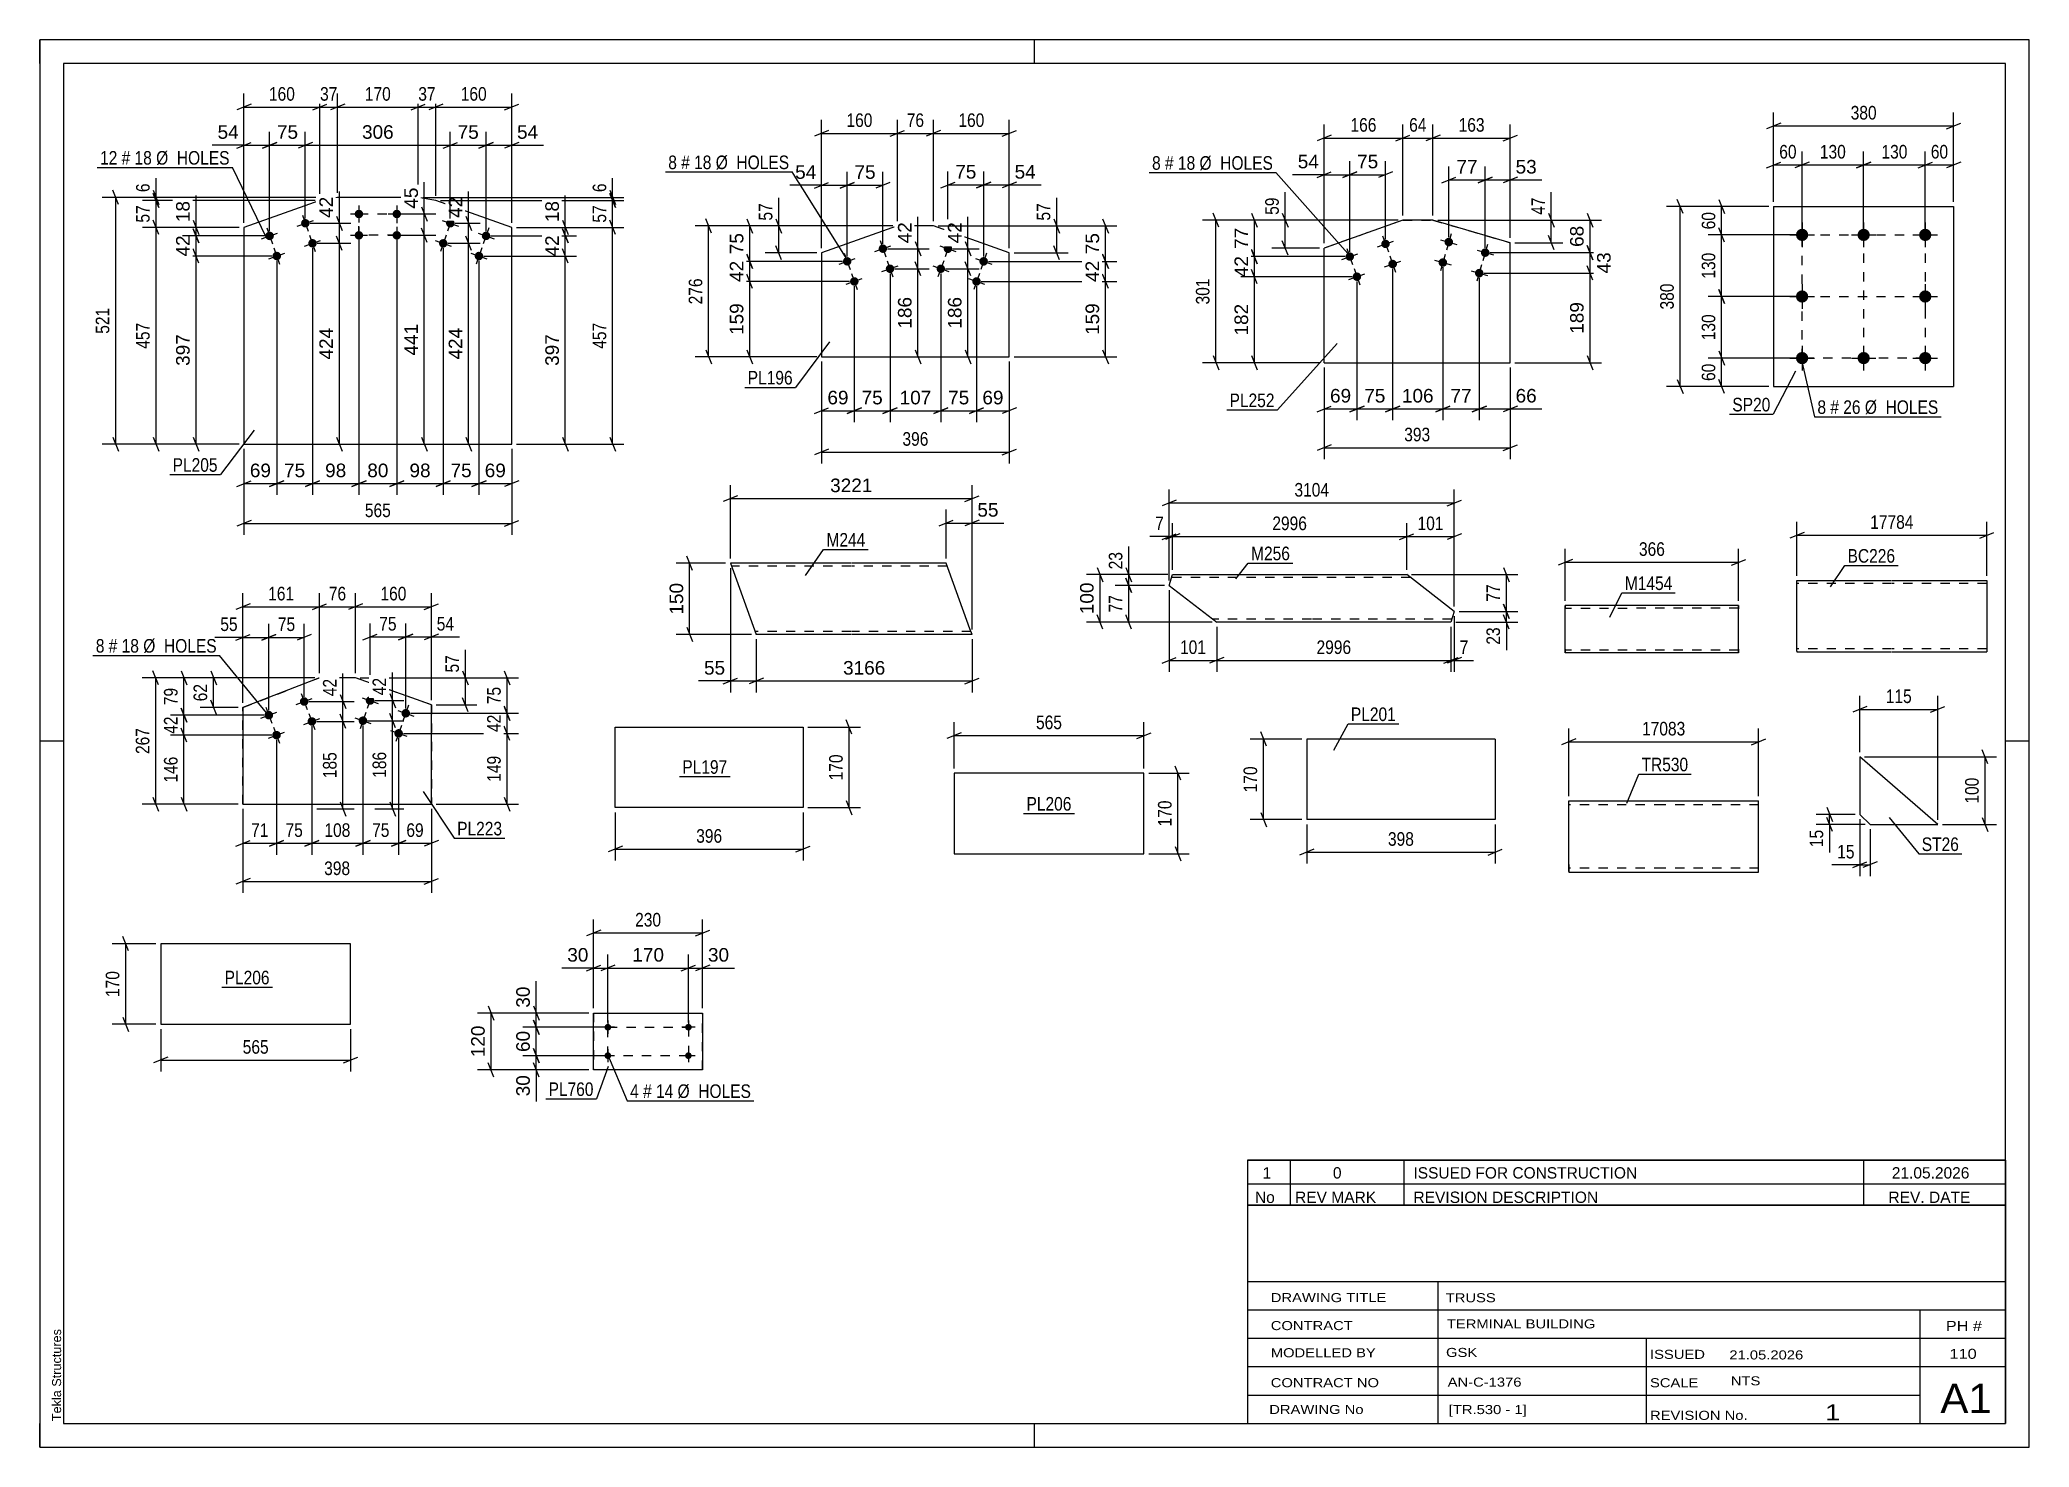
# Model space of a CAD drawing. Header units: millimetres. Extents: x 0 to 420, y 0 to 297.
import ezdxf

# ---------------------------------------------------------------- set-up
doc = ezdxf.new("R2010")
doc.units = ezdxf.units.MM
doc.linetypes.add('DXK_LINE_DOT2', pattern=[3.9198, 1.9599, -1.9599])
doc.styles.add('Arial', font='ARIAL.TTF', dxfattribs={"height": 0.2})
doc.styles.add('Arial Narrow', font='ARIALN.TTF', dxfattribs={"height": 0.2})

# ---------------------------------------------------------------- blocks, each defined once
blk = doc.blocks.new('Unknown-122573175-1113')
at = {"color": 5, "linetype": 'Continuous'}
for p, q in [((420, 297), (0, 297)), ((0, 297), (0, 0)), ((0, 292), (0, 297)), ((210, 292), (210, 297)), ((420, 0), (420, 297)), ((415, 292), (5, 292)), ((5, 292), (5, 5)), ((415, 5), (415, 292)), ((5, 149), (0, 149)), ((420, 149), (415, 149)), ((0, 0), (0, 5)), ((5, 5), (415, 5)), ((210, 0), (210, 5)), ((0, 0), (420, 0))]:
    blk.add_line(p, q, dxfattribs=at)
at = {"color": 174, "linetype": 'Continuous', "style": 'Arial'}
blk.add_text('Tekla Structures', height=1.9102, rotation=90, dxfattribs=at).set_placement((4.5, 5.5))
blk = doc.blocks.new('Part-122573175-2788 - 2772')
at = {"color": 2, "linetype": 'Continuous'}
for p, q in [((181.06, 257.73), (165.04, 252.04)), ((188.66, 257.73), (181.06, 257.73)), ((204.68, 252.04), (188.66, 257.73)), ((165.04, 252.04), (165.04, 230.1)), ((204.68, 230.1), (204.68, 252.04)), ((165.04, 230.1), (204.68, 230.1))]:
    blk.add_line(p, q, dxfattribs=at)
blk = doc.blocks.new('Bolt-122573175-2793 - 2772')
at = {"linetype": 'Continuous'}
for points in [[(192.58, 252.62, -1), (190.88, 253.22, -1)], [(191.07, 248.38, -1), (189.38, 248.98, -1)], [(200.12, 249.95, -1), (198.42, 250.55, -1)], [(198.61, 245.71, -1), (196.91, 246.31, -1)]]:
    blk.add_hatch(color=1, dxfattribs=at).paths.add_polyline_path(points)
at = {"color": 1, "linetype": 'Continuous'}
for p, q in [((190.03, 253.52), (193.42, 252.32)), ((192.33, 254.62), (191.13, 251.23)), ((188.53, 249.28), (191.92, 248.08)), ((190.83, 250.38), (189.62, 246.98)), ((197.57, 250.85), (200.96, 249.65)), ((199.87, 251.94), (198.67, 248.55)), ((196.07, 246.61), (199.46, 245.4)), ((198.36, 247.7), (197.16, 244.31))]:
    blk.add_line(p, q, dxfattribs=at)
blk = doc.blocks.new('Bolt-122573175-2798 - 2772')
at = {"linetype": 'Continuous'}
for points in [[(178.84, 253.22, -1), (177.15, 252.62, -1)], [(171.3, 250.55, -1), (169.61, 249.95, -1)], [(180.35, 248.98, -1), (178.65, 248.38, -1)], [(172.81, 246.31, -1), (171.11, 245.71, -1)]]:
    blk.add_hatch(color=1, dxfattribs=at).paths.add_polyline_path(points)
at = {"color": 1, "linetype": 'Continuous'}
for p, q in [((176.3, 252.32), (179.69, 253.52)), ((177.39, 254.62), (178.6, 251.23)), ((168.76, 249.65), (172.15, 250.85)), ((169.85, 251.94), (171.06, 248.55)), ((177.8, 248.08), (181.19, 249.28)), ((178.9, 250.38), (180.1, 246.98)), ((170.26, 245.4), (173.65, 246.61)), ((171.36, 247.7), (172.56, 244.31))]:
    blk.add_line(p, q, dxfattribs=at)
blk = doc.blocks.new('Part-122573175-2195 - 2179')
at = {"color": 2, "linetype": 'Continuous'}
for p, q in [((238.43, 181.87), (239.15, 184.13)), ((238.43, 181.87), (248.48, 174.13)), ((239.15, 184.13), (268.48, 184.13)), ((268.58, 184.13), (288.58, 184.13)), ((298.63, 176.39), (288.58, 184.13)), ((268.48, 174.13), (248.48, 174.13)), ((297.92, 174.13), (268.58, 174.13)), ((298.63, 176.39), (297.92, 174.13))]:
    blk.add_line(p, q, dxfattribs=at)
at = {"color": 7, "linetype": 'DXK_LINE_DOT2'}
for p, q in [((268.48, 183.53), (238.96, 183.53)), ((289.36, 183.53), (268.58, 183.53)), ((268.48, 174.73), (247.7, 174.73)), ((298.11, 174.73), (268.58, 174.73))]:
    blk.add_line(p, q, dxfattribs=at)
blk = doc.blocks.new('Part-122573175-1579 - 1557')
at = {"color": 2, "linetype": 'Continuous'}
for p, q in [((370.96, 167.96), (370.96, 182.87)), ((370.96, 182.87), (390.96, 182.87)), ((391.06, 182.87), (411.06, 182.87)), ((411.06, 182.87), (411.06, 167.87)), ((370.96, 167.96), (370.96, 167.87)), ((370.96, 167.87), (390.96, 167.87)), ((391.06, 167.87), (411.06, 167.87))]:
    blk.add_line(p, q, dxfattribs=at)
at = {"color": 7, "linetype": 'DXK_LINE_DOT2'}
for p, q in [((390.96, 182.27), (370.96, 182.27)), ((411.06, 182.27), (391.06, 182.27)), ((411.06, 182.78), (411.06, 182.87)), ((370.96, 168.47), (370.96, 168.51)), ((390.96, 168.47), (370.96, 168.47)), ((411.06, 168.47), (391.06, 168.47)), ((411.06, 168.47), (411.06, 168.51))]:
    blk.add_line(p, q, dxfattribs=at)
blk = doc.blocks.new('Part-122573175-2464 - 2448')
at = {"color": 2, "linetype": 'Continuous'}
for p, q in [((171.26, 186.53), (145.8, 186.53)), ((145.8, 186.53), (151.26, 171.53)), ((191.36, 186.53), (171.36, 186.53)), ((196.38, 172.73), (191.36, 186.53)), ((196.82, 171.53), (196.38, 172.73)), ((171.26, 171.53), (151.26, 171.53)), ((196.82, 171.53), (171.36, 171.53))]:
    blk.add_line(p, q, dxfattribs=at)
at = {"color": 7, "linetype": 'DXK_LINE_DOT2'}
for p, q in [((171.26, 185.93), (146.02, 185.93)), ((191.58, 185.93), (171.36, 185.93)), ((171.26, 172.13), (151.04, 172.13)), ((196.6, 172.13), (171.36, 172.13)), ((196.79, 171.62), (196.69, 171.88)), ((196.82, 171.53), (196.79, 171.62))]:
    blk.add_line(p, q, dxfattribs=at)
blk = doc.blocks.new('Part-122573175-1900 - 1884')
at = {"color": 2, "linetype": 'Continuous'}
for p, q in [((358.65, 177.63), (322.05, 177.62)), ((322.05, 177.62), (322.05, 177.62)), ((322.05, 177.53), (322.05, 177.62)), ((322.05, 177.27), (322.05, 177.53)), ((322.05, 176.88), (322.05, 177.27)), ((322.06, 168.36), (322.05, 176.88)), ((358.65, 177.63), (358.65, 177.54)), ((358.65, 177.54), (358.65, 177.28)), ((358.65, 177.28), (358.65, 176.89)), ((358.65, 168.37), (358.65, 176.89)), ((322.06, 167.97), (322.06, 168.36)), ((358.65, 168.37), (358.65, 167.98)), ((322.06, 167.71), (322.06, 167.97)), ((322.06, 167.62), (322.06, 167.71)), ((358.65, 167.63), (322.06, 167.62)), ((322.06, 167.62), (322.06, 167.62)), ((358.65, 167.98), (358.65, 167.72)), ((358.65, 167.72), (358.65, 167.63))]:
    blk.add_line(p, q, dxfattribs=at)
at = {"color": 7, "linetype": 'DXK_LINE_DOT2'}
for p, q in [((322.05, 177.62), (322.05, 177.62)), ((322.05, 177.62), (322.05, 177.53)), ((322.05, 177.53), (322.05, 177.27)), ((322.05, 177.27), (322.05, 177.02)), ((358.65, 177.03), (322.05, 177.02)), ((322.06, 168.27), (322.05, 177.02)), ((322.05, 177.02), (322.05, 177.02)), ((322.05, 176.97), (322.05, 177.02)), ((322.05, 176.97), (322.05, 177.02)), ((322.06, 168.59), (322.05, 176.97)), ((322.05, 176.88), (322.05, 176.97)), ((322.05, 176.84), (322.05, 176.88)), ((322.05, 176.65), (322.05, 176.84)), ((322.06, 168.4), (322.05, 176.65)), ((358.65, 177.54), (358.65, 177.63)), ((358.65, 177.28), (358.65, 177.54)), ((358.65, 177.03), (358.65, 177.28)), ((358.65, 168.28), (358.65, 177.03)), ((358.65, 176.99), (358.65, 177.03)), ((358.65, 176.99), (358.65, 177.03)), ((358.65, 168.6), (358.65, 176.99)), ((358.65, 176.89), (358.65, 176.99)), ((358.65, 176.86), (358.65, 176.89)), ((358.65, 176.66), (358.65, 176.86)), ((358.65, 168.41), (358.65, 176.66)), ((322.06, 168.4), (322.06, 168.59)), ((322.06, 168.27), (322.06, 168.4)), ((322.06, 168.4), (322.06, 168.27)), ((322.06, 168.22), (322.06, 168.27)), ((322.06, 168.27), (322.06, 168.22)), ((322.06, 168.27), (322.06, 167.97)), ((358.65, 168.23), (322.06, 168.22)), ((322.06, 168.22), (322.06, 168.22)), ((358.65, 168.41), (358.65, 168.6)), ((358.65, 168.28), (358.65, 168.41)), ((358.65, 168.41), (358.65, 168.28)), ((358.65, 168.23), (358.65, 168.28)), ((358.65, 168.28), (358.65, 168.23)), ((358.65, 167.98), (358.65, 168.28)), ((322.06, 167.97), (322.06, 167.71)), ((322.06, 167.71), (322.06, 167.62)), ((322.06, 167.62), (322.06, 167.62)), ((358.65, 167.72), (358.65, 167.98)), ((358.65, 167.63), (358.65, 167.72))]:
    blk.add_line(p, q, dxfattribs=at)
blk = doc.blocks.new('Part-122573175-1772 - 1756')
at = {"color": 2, "linetype": 'Continuous'}
for p, q in [((121.5, 134.96), (121.5, 151.96)), ((121.5, 151.96), (161.14, 151.96)), ((161.14, 151.96), (161.14, 134.96)), ((161.14, 134.96), (121.5, 134.96))]:
    blk.add_line(p, q, dxfattribs=at)
blk = doc.blocks.new('Part-122573175-1620 - 1604')
at = {"color": 2, "linetype": 'Continuous'}
for p, q in [((366.05, 261.83), (366.05, 223.83)), ((366.05, 261.83), (404.05, 261.83)), ((404.05, 261.83), (404.05, 223.83)), ((366.05, 223.83), (404.05, 223.83))]:
    blk.add_line(p, q, dxfattribs=at)
blk = doc.blocks.new('Bolt-122573175-1653 - 1604')
at = {"linetype": 'Continuous'}
for points in [[(372.05, 257.13, -1), (372.05, 254.53, -1)], [(385.05, 257.13, -1), (385.05, 254.53, -1)], [(398.05, 257.13, -1), (398.05, 254.53, -1)], [(372.05, 244.13, -1), (372.05, 241.53, -1)], [(398.05, 244.13, -1), (398.05, 241.53, -1)], [(372.05, 231.13, -1), (372.05, 228.53, -1)], [(385.05, 231.13, -1), (385.05, 228.53, -1)], [(398.05, 231.13, -1), (398.05, 228.53, -1)]]:
    blk.add_hatch(color=1, dxfattribs=at).paths.add_polyline_path(points)
at = {"color": 1, "linetype": 'Continuous'}
for p, q in [((372.05, 258.43), (372.05, 253.23)), ((385.05, 258.43), (385.05, 253.23)), ((398.05, 258.43), (398.05, 253.23)), ((369.45, 255.83), (374.65, 255.83)), ((382.45, 255.83), (387.65, 255.83)), ((395.45, 255.83), (400.65, 255.83)), ((372.05, 245.43), (372.05, 240.23)), ((398.05, 245.43), (398.05, 240.23)), ((369.45, 242.83), (374.65, 242.83)), ((395.45, 242.83), (400.65, 242.83)), ((372.05, 232.43), (372.05, 227.23)), ((385.05, 232.43), (385.05, 227.23)), ((398.05, 232.43), (398.05, 227.23)), ((369.45, 229.83), (374.65, 229.83)), ((382.45, 229.83), (387.65, 229.83)), ((395.45, 229.83), (400.65, 229.83))]:
    blk.add_line(p, q, dxfattribs=at)
blk = doc.blocks.new('Part-122573175-1815 - 1799')
at = {"color": 2, "linetype": 'Continuous'}
for p, q in [((307.25, 149.43), (267.47, 149.43)), ((267.47, 149.43), (267.47, 132.43)), ((307.25, 149.43), (307.25, 132.43)), ((307.25, 132.43), (267.47, 132.43))]:
    blk.add_line(p, q, dxfattribs=at)
blk = doc.blocks.new('Part-122573175-1856 - 1842')
at = {"color": 2, "linetype": 'Continuous'}
for p, q in [((213.01, 142.24), (193.01, 142.24)), ((193.01, 142.24), (193.01, 125.24)), ((233.11, 142.24), (213.11, 142.24)), ((233.11, 125.24), (233.11, 142.24)), ((193.01, 125.24), (213.01, 125.24)), ((213.11, 125.24), (233.11, 125.24))]:
    blk.add_line(p, q, dxfattribs=at)
blk = doc.blocks.new('Part-122573175-1932 - 1916')
at = {"color": 2, "linetype": 'Continuous'}
for p, q in [((116.93, 79.62), (116.93, 91.62)), ((116.93, 91.62), (116.93, 91.62)), ((116.93, 91.62), (139.93, 91.62)), ((139.93, 91.62), (139.93, 79.62)), ((116.93, 79.62), (116.93, 79.62)), ((139.93, 79.62), (116.93, 79.62))]:
    blk.add_line(p, q, dxfattribs=at)
at = {"color": 7, "linetype": 'DXK_LINE_DOT2'}
for p, q in [((116.93, 91.62), (116.93, 79.62)), ((116.93, 91.62), (116.93, 91.62)), ((139.93, 79.62), (139.93, 91.62)), ((116.93, 79.62), (116.93, 79.62))]:
    blk.add_line(p, q, dxfattribs=at)
blk = doc.blocks.new('Bolt-122573175-1965 - 1916')
at = {"linetype": 'Continuous'}
for points in [[(119.23, 88.62), (119.25, 88.77), (119.29, 88.91), (119.37, 89.03), (119.46, 89.14), (119.58, 89.23), (119.72, 89.29), (119.86, 89.32), (120.01, 89.32), (120.15, 89.29), (120.28, 89.23), (120.4, 89.14), (120.5, 89.03), (120.57, 88.91), (120.62, 88.77), (120.63, 88.62), (120.62, 88.48), (120.57, 88.34), (120.5, 88.21), (120.4, 88.1), (120.28, 88.02), (120.15, 87.96), (120.01, 87.93), (119.86, 87.93), (119.72, 87.96), (119.58, 88.02), (119.46, 88.1), (119.37, 88.21), (119.29, 88.34), (119.25, 88.48)], [(136.23, 88.62), (136.25, 88.77), (136.29, 88.91), (136.37, 89.03), (136.46, 89.14), (136.58, 89.23), (136.72, 89.29), (136.86, 89.32), (137.01, 89.32), (137.15, 89.29), (137.28, 89.23), (137.4, 89.14), (137.5, 89.03), (137.57, 88.91), (137.62, 88.77), (137.63, 88.62), (137.62, 88.48), (137.57, 88.34), (137.5, 88.21), (137.4, 88.1), (137.28, 88.02), (137.15, 87.96), (137.01, 87.93), (136.86, 87.93), (136.72, 87.96), (136.58, 88.02), (136.46, 88.1), (136.37, 88.21), (136.29, 88.34), (136.25, 88.48)], [(119.23, 82.62), (119.25, 82.77), (119.29, 82.91), (119.37, 83.03), (119.46, 83.14), (119.58, 83.23), (119.72, 83.29), (119.86, 83.32), (120.01, 83.32), (120.15, 83.29), (120.28, 83.23), (120.4, 83.14), (120.5, 83.03), (120.57, 82.91), (120.62, 82.77), (120.63, 82.62), (120.62, 82.48), (120.57, 82.34), (120.5, 82.21), (120.4, 82.1), (120.28, 82.02), (120.15, 81.96), (120.01, 81.93), (119.86, 81.93), (119.72, 81.96), (119.58, 82.02), (119.46, 82.1), (119.37, 82.21), (119.29, 82.34), (119.25, 82.48)], [(136.23, 82.62), (136.25, 82.77), (136.29, 82.91), (136.37, 83.03), (136.46, 83.14), (136.58, 83.23), (136.72, 83.29), (136.86, 83.32), (137.01, 83.32), (137.15, 83.29), (137.28, 83.23), (137.4, 83.14), (137.5, 83.03), (137.57, 82.91), (137.62, 82.77), (137.63, 82.62), (137.62, 82.48), (137.57, 82.34), (137.5, 82.21), (137.4, 82.1), (137.28, 82.02), (137.15, 81.96), (137.01, 81.93), (136.86, 81.93), (136.72, 81.96), (136.58, 82.02), (136.46, 82.1), (136.37, 82.21), (136.29, 82.34), (136.25, 82.48)]]:
    blk.add_hatch(color=1, dxfattribs=at).paths.add_polyline_path(points)
at = {"color": 1, "linetype": 'Continuous'}
for p, q in [((121.33, 88.62), (118.53, 88.62)), ((119.93, 90.02), (119.93, 87.22)), ((138.33, 88.62), (135.53, 88.62)), ((136.93, 90.02), (136.93, 87.22)), ((119.93, 84.02), (119.93, 81.22)), ((136.93, 84.02), (136.93, 81.22)), ((121.33, 82.62), (118.53, 82.62)), ((138.33, 82.62), (135.53, 82.62))]:
    blk.add_line(p, q, dxfattribs=at)
blk = doc.blocks.new('Part-122573175-2085 - 2065')
at = {"color": 2, "linetype": 'Continuous'}
for p, q in [((322.78, 122.97), (322.78, 136.37)), ((322.78, 136.37), (342.78, 136.37)), ((342.88, 136.37), (362.88, 136.37)), ((362.88, 121.37), (362.88, 136.37)), ((322.78, 122.97), (322.78, 121.37)), ((322.78, 121.37), (342.78, 121.37)), ((342.88, 121.37), (362.88, 121.37))]:
    blk.add_line(p, q, dxfattribs=at)
at = {"color": 7, "linetype": 'DXK_LINE_DOT2'}
for p, q in [((342.78, 135.57), (322.78, 135.57)), ((362.88, 135.57), (342.88, 135.57)), ((322.78, 121.49), (322.78, 122.97)), ((322.78, 122.17), (322.78, 122.23)), ((342.78, 122.17), (322.78, 122.17)), ((362.88, 122.17), (342.88, 122.17)), ((362.88, 122.17), (362.88, 122.23))]:
    blk.add_line(p, q, dxfattribs=at)
blk = doc.blocks.new('Part-122573175-2124 - 2108')
at = {"color": 2, "linetype": 'Continuous'}
for p, q in [((400.68, 131.41), (384.25, 145.69)), ((384.25, 145.69), (384.25, 133.55)), ((384.25, 133.55), (386.39, 131.41)), ((386.39, 131.41), (400.68, 131.41))]:
    blk.add_line(p, q, dxfattribs=at)
blk = doc.blocks.new('Bolt-122573175-2556 - 2550')
at = {"linetype": 'Continuous'}
for points in [[(277.41, 251.55, -1), (275.72, 250.95, -1)], [(284.95, 254.23, -1), (283.26, 253.62, -1)], [(278.92, 247.31, -1), (277.22, 246.71, -1)], [(286.46, 249.99, -1), (284.76, 249.38, -1)]]:
    blk.add_hatch(color=1, dxfattribs=at).paths.add_polyline_path(points)
at = {"color": 1, "linetype": 'Continuous'}
for p, q in [((275.96, 252.95), (277.17, 249.55)), ((282.41, 253.32), (285.8, 254.53)), ((283.5, 255.62), (284.71, 252.23)), ((274.87, 250.65), (278.26, 251.85)), ((277.47, 248.71), (278.67, 245.31)), ((283.91, 249.08), (287.31, 250.29)), ((285.01, 251.38), (286.21, 247.99)), ((276.37, 246.41), (279.77, 247.61))]:
    blk.add_line(p, q, dxfattribs=at)
blk = doc.blocks.new('Bolt-122573175-2561 - 2550')
at = {"linetype": 'Continuous'}
for points in [[(297.44, 255.22), (297.63, 255.2), (297.81, 255.15), (297.98, 255.06), (298.12, 254.93), (298.23, 254.78), (298.31, 254.61), (298.36, 254.43), (298.36, 254.24), (298.32, 254.06), (298.25, 253.88), (298.14, 253.73), (298.01, 253.6), (297.85, 253.5), (297.67, 253.44), (297.48, 253.42), (297.29, 253.43), (297.11, 253.49), (296.95, 253.58), (296.81, 253.7), (296.69, 253.85), (296.61, 254.02), (296.57, 254.2), (296.57, 254.39), (296.6, 254.58), (296.67, 254.75), (296.78, 254.9), (296.92, 255.03), (297.08, 255.13), (297.26, 255.19)], [(305.13, 252.99), (305.31, 252.97), (305.49, 252.92), (305.66, 252.83), (305.8, 252.7), (305.92, 252.55), (306, 252.38), (306.04, 252.2), (306.04, 252.01), (306.01, 251.83), (305.93, 251.65), (305.83, 251.5), (305.69, 251.37), (305.53, 251.27), (305.35, 251.21), (305.16, 251.19), (304.98, 251.2), (304.8, 251.26), (304.63, 251.35), (304.49, 251.47), (304.38, 251.62), (304.3, 251.79), (304.25, 251.97), (304.25, 252.16), (304.28, 252.35), (304.36, 252.52), (304.46, 252.68), (304.6, 252.8), (304.76, 252.9), (304.94, 252.96)], [(296.19, 250.89), (296.38, 250.88), (296.56, 250.82), (296.72, 250.73), (296.86, 250.61), (296.98, 250.46), (297.06, 250.29), (297.1, 250.11), (297.11, 249.92), (297.07, 249.73), (297, 249.56), (296.89, 249.41), (296.75, 249.28), (296.59, 249.18), (296.41, 249.12), (296.23, 249.09), (296.04, 249.11), (295.86, 249.16), (295.7, 249.26), (295.55, 249.38), (295.44, 249.53), (295.36, 249.7), (295.32, 249.88), (295.31, 250.07), (295.35, 250.25), (295.42, 250.43), (295.53, 250.58), (295.66, 250.71), (295.83, 250.81), (296, 250.87)], [(303.87, 248.67), (304.06, 248.65), (304.24, 248.6), (304.41, 248.5), (304.55, 248.38), (304.66, 248.23), (304.74, 248.06), (304.78, 247.88), (304.79, 247.69), (304.75, 247.51), (304.68, 247.33), (304.57, 247.18), (304.44, 247.05), (304.28, 246.95), (304.1, 246.89), (303.91, 246.87), (303.72, 246.88), (303.54, 246.94), (303.38, 247.03), (303.24, 247.15), (303.12, 247.3), (303.04, 247.47), (303, 247.65), (302.99, 247.84), (303.03, 248.03), (303.1, 248.2), (303.21, 248.35), (303.35, 248.48), (303.51, 248.58), (303.69, 248.64)]]:
    blk.add_hatch(color=1, dxfattribs=at).paths.add_polyline_path(points)
at = {"color": 1, "linetype": 'Continuous'}
for p, q in [((295.73, 254.82), (299.19, 253.81)), ((297.96, 256.05), (296.96, 252.59)), ((303.42, 252.59), (306.87, 251.59)), ((305.65, 253.82), (304.64, 250.36)), ((294.48, 250.5), (297.94, 249.49)), ((296.71, 251.72), (295.71, 248.27)), ((302.16, 248.27), (305.62, 247.26)), ((304.39, 249.49), (303.39, 246.04))]:
    blk.add_line(p, q, dxfattribs=at)
blk = doc.blocks.new('Part-122573175-2576 - 2550')
at = {"color": 2, "linetype": 'Continuous'}
for p, q in [((287.75, 258.93), (271.15, 253.05)), ((294.12, 258.93), (287.75, 258.93)), ((287.75, 258.93), (287.75, 258.93)), ((310.44, 254.19), (294.12, 258.93)), ((294.12, 258.93), (294.12, 258.93)), ((271.15, 228.85), (271.15, 253.05)), ((310.44, 228.85), (310.44, 254.19)), ((271.15, 228.85), (310.44, 228.85))]:
    blk.add_line(p, q, dxfattribs=at)
at = {"color": 7, "linetype": 'DXK_LINE_DOT2'}
for p, q in [((287.75, 258.93), (271.15, 253.05)), ((287.75, 258.93), (294.12, 258.93)), ((294.12, 258.93), (310.44, 254.19)), ((271.15, 228.85), (310.44, 228.85))]:
    blk.add_line(p, q, dxfattribs=at)
blk = doc.blocks.new('Part-122573175-3047 - 3031')
at = {"color": 2, "linetype": 'Continuous'}
for p, q in [((59.13, 263.09), (43.11, 257.41)), ((62.87, 263.74), (59.13, 263.09)), ((79.87, 263.74), (62.87, 263.74)), ((83.6, 263.09), (79.87, 263.74)), ((99.63, 257.41), (83.6, 263.09)), ((43.11, 257.41), (43.11, 211.67)), ((99.63, 211.67), (99.63, 257.41)), ((43.11, 211.67), (99.63, 211.67))]:
    blk.add_line(p, q, dxfattribs=at)
blk = doc.blocks.new('Bolt-122573175-3052 - 3031')
at = {"linetype": 'Continuous'}
for points in [[(87.52, 257.99, -1), (85.83, 258.59, -1)], [(95.06, 255.31, -1), (93.37, 255.92, -1)], [(86.02, 253.75, -1), (84.32, 254.35, -1)], [(93.56, 251.07, -1), (91.86, 251.67, -1)]]:
    blk.add_hatch(color=1, dxfattribs=at).paths.add_polyline_path(points)
at = {"color": 1, "linetype": 'Continuous'}
for p, q in [((84.98, 258.89), (88.37, 257.69)), ((87.28, 259.99), (86.07, 256.59)), ((92.52, 256.22), (95.91, 255.01)), ((94.82, 257.31), (93.61, 253.92)), ((83.47, 254.65), (86.87, 253.45)), ((85.77, 255.75), (84.57, 252.35)), ((93.31, 253.07), (92.11, 249.68)), ((91.01, 251.98), (94.41, 250.77))]:
    blk.add_line(p, q, dxfattribs=at)
blk = doc.blocks.new('Bolt-122573175-3057 - 3031')
at = {"linetype": 'Continuous'}
for points in [[(68.27, 260.24, -1), (66.47, 260.24, -1)], [(76.27, 260.24, -1), (74.47, 260.24, -1)], [(68.27, 255.74, -1), (66.47, 255.74, -1)], [(76.27, 255.74, -1), (74.47, 255.74, -1)]]:
    blk.add_hatch(color=1, dxfattribs=at).paths.add_polyline_path(points)
at = {"color": 1, "linetype": 'Continuous'}
for p, q in [((67.37, 262.04), (67.37, 258.44)), ((75.37, 262.04), (75.37, 258.44)), ((65.57, 260.24), (69.17, 260.24)), ((67.37, 257.54), (67.37, 253.94)), ((73.57, 260.24), (77.17, 260.24)), ((75.37, 257.54), (75.37, 253.94)), ((65.57, 255.74), (69.17, 255.74)), ((73.57, 255.74), (77.17, 255.74))]:
    blk.add_line(p, q, dxfattribs=at)
blk = doc.blocks.new('Bolt-122573175-3062 - 3031')
at = {"linetype": 'Continuous'}
for points in [[(49.37, 255.92, -1), (47.67, 255.31, -1)], [(56.91, 258.59, -1), (55.21, 257.99, -1)], [(50.88, 251.68, -1), (49.18, 251.07, -1)], [(58.42, 254.35, -1), (56.72, 253.75, -1)]]:
    blk.add_hatch(color=1, dxfattribs=at).paths.add_polyline_path(points)
at = {"color": 1, "linetype": 'Continuous'}
for p, q in [((46.83, 255.01), (50.22, 256.22)), ((47.92, 257.31), (49.12, 253.92)), ((54.37, 257.69), (57.76, 258.89)), ((55.46, 259.99), (56.66, 256.59)), ((49.43, 253.07), (50.63, 249.68)), ((55.87, 253.45), (59.26, 254.65)), ((56.97, 255.75), (58.17, 252.35)), ((48.33, 250.77), (51.72, 251.98))]:
    blk.add_line(p, q, dxfattribs=at)
blk = doc.blocks.new('Bolt-122573175-1241 - 1205')
at = {"linetype": 'Continuous'}
for points in [[(70.62, 157.55), (70.61, 157.37), (70.55, 157.19), (70.45, 157.02), (70.33, 156.88), (70.18, 156.77), (70, 156.7), (69.82, 156.66), (69.63, 156.66), (69.45, 156.7), (69.28, 156.77), (69.12, 156.88), (69, 157.02), (68.9, 157.19), (68.84, 157.36), (68.82, 157.55), (68.84, 157.74), (68.9, 157.92), (69, 158.08), (69.12, 158.22), (69.27, 158.33), (69.45, 158.41), (69.63, 158.45), (69.82, 158.45), (70, 158.41), (70.17, 158.33), (70.33, 158.22), (70.45, 158.08), (70.55, 157.92), (70.6, 157.74)], [(78.16, 154.88), (78.14, 154.69), (78.09, 154.51), (77.99, 154.35), (77.87, 154.21), (77.71, 154.1), (77.54, 154.02), (77.36, 153.98), (77.17, 153.98), (76.99, 154.02), (76.81, 154.1), (76.66, 154.21), (76.54, 154.35), (76.44, 154.51), (76.38, 154.69), (76.36, 154.88), (76.38, 155.06), (76.44, 155.24), (76.54, 155.41), (76.66, 155.55), (76.81, 155.66), (76.99, 155.73), (77.17, 155.77), (77.36, 155.77), (77.54, 155.73), (77.71, 155.66), (77.87, 155.55), (77.99, 155.41), (78.09, 155.24), (78.14, 155.07)], [(69.12, 153.31), (69.1, 153.12), (69.04, 152.95), (68.95, 152.78), (68.82, 152.64), (68.67, 152.53), (68.5, 152.46), (68.31, 152.42), (68.13, 152.42), (67.94, 152.46), (67.77, 152.53), (67.62, 152.64), (67.49, 152.78), (67.4, 152.94), (67.34, 153.12), (67.32, 153.31), (67.34, 153.5), (67.4, 153.68), (67.49, 153.84), (67.62, 153.98), (67.77, 154.09), (67.94, 154.17), (68.13, 154.21), (68.31, 154.21), (68.5, 154.17), (68.67, 154.09), (68.82, 153.98), (68.95, 153.84), (69.04, 153.68), (69.1, 153.5)], [(76.66, 150.64), (76.64, 150.45), (76.58, 150.27), (76.49, 150.11), (76.36, 149.97), (76.21, 149.86), (76.04, 149.78), (75.85, 149.74), (75.67, 149.74), (75.48, 149.78), (75.31, 149.86), (75.16, 149.97), (75.03, 150.11), (74.94, 150.27), (74.88, 150.45), (74.86, 150.64), (74.88, 150.82), (74.94, 151), (75.03, 151.17), (75.16, 151.31), (75.31, 151.42), (75.48, 151.49), (75.67, 151.53), (75.85, 151.53), (76.04, 151.49), (76.21, 151.42), (76.36, 151.31), (76.49, 151.17), (76.58, 151), (76.64, 150.82)]]:
    blk.add_hatch(color=1, dxfattribs=at).paths.add_polyline_path(points)
at = {"color": 1, "linetype": 'Continuous'}
for p, q in [((68.03, 158.15), (71.42, 156.95)), ((70.33, 159.25), (69.12, 155.86)), ((75.57, 155.48), (78.96, 154.28)), ((77.87, 156.57), (76.66, 153.18)), ((66.52, 153.91), (69.92, 152.71)), ((68.82, 155.01), (67.62, 151.61)), ((74.06, 151.24), (77.46, 150.03)), ((76.36, 152.33), (75.16, 148.94))]:
    blk.add_line(p, q, dxfattribs=at)
blk = doc.blocks.new('Bolt-122573175-1246 - 1205')
at = {"linetype": 'Continuous'}
for points in [[(56.72, 157.36), (56.7, 157.17), (56.64, 156.99), (56.54, 156.83), (56.42, 156.69), (56.27, 156.58), (56.09, 156.5), (55.91, 156.46), (55.72, 156.46), (55.54, 156.5), (55.37, 156.58), (55.21, 156.69), (55.09, 156.83), (54.99, 156.99), (54.94, 157.17), (54.92, 157.35), (54.93, 157.54), (54.99, 157.72), (55.09, 157.88), (55.21, 158.02), (55.36, 158.13), (55.54, 158.21), (55.72, 158.25), (55.91, 158.25), (56.09, 158.21), (56.26, 158.14), (56.42, 158.02), (56.54, 157.89), (56.64, 157.72), (56.7, 157.54)], [(49.25, 154.47), (49.23, 154.28), (49.18, 154.1), (49.08, 153.94), (48.96, 153.8), (48.81, 153.69), (48.63, 153.61), (48.45, 153.57), (48.26, 153.57), (48.08, 153.61), (47.91, 153.69), (47.75, 153.8), (47.63, 153.94), (47.53, 154.1), (47.47, 154.28), (47.45, 154.47), (47.47, 154.66), (47.53, 154.83), (47.63, 155), (47.75, 155.14), (47.9, 155.25), (48.08, 155.32), (48.26, 155.36), (48.45, 155.36), (48.63, 155.33), (48.8, 155.25), (48.96, 155.14), (49.08, 155), (49.18, 154.84), (49.23, 154.66)], [(58.34, 153.16), (58.32, 152.97), (58.26, 152.79), (58.17, 152.63), (58.04, 152.49), (57.89, 152.38), (57.72, 152.3), (57.53, 152.26), (57.35, 152.26), (57.16, 152.3), (56.99, 152.38), (56.84, 152.49), (56.71, 152.63), (56.62, 152.79), (56.56, 152.97), (56.54, 153.16), (56.56, 153.34), (56.62, 153.52), (56.71, 153.69), (56.84, 153.83), (56.99, 153.94), (57.16, 154.01), (57.34, 154.05), (57.53, 154.05), (57.72, 154.01), (57.89, 153.94), (58.04, 153.83), (58.17, 153.69), (58.26, 153.53), (58.32, 153.35)], [(50.88, 150.27), (50.86, 150.09), (50.8, 149.91), (50.71, 149.74), (50.58, 149.6), (50.43, 149.49), (50.26, 149.42), (50.07, 149.38), (49.88, 149.38), (49.7, 149.42), (49.53, 149.49), (49.38, 149.6), (49.25, 149.74), (49.16, 149.91), (49.1, 150.08), (49.08, 150.27), (49.1, 150.46), (49.16, 150.64), (49.25, 150.8), (49.38, 150.94), (49.53, 151.05), (49.7, 151.13), (49.88, 151.17), (50.07, 151.17), (50.26, 151.13), (50.43, 151.05), (50.58, 150.94), (50.71, 150.8), (50.8, 150.64), (50.86, 150.46)]]:
    blk.add_hatch(color=1, dxfattribs=at).paths.add_polyline_path(points)
at = {"color": 1, "linetype": 'Continuous'}
for p, q in [((47.7, 156.15), (49, 152.79)), ((54.14, 156.71), (57.49, 158.01)), ((55.17, 159.03), (56.46, 155.68)), ((46.68, 153.82), (50.03, 155.12)), ((49.33, 151.95), (50.63, 148.59)), ((55.76, 152.51), (59.12, 153.81)), ((56.79, 154.84), (58.09, 151.48)), ((48.3, 149.62), (51.66, 150.92))]:
    blk.add_line(p, q, dxfattribs=at)
blk = doc.blocks.new('Part-122573175-1261 - 1205')
at = {"color": 2, "linetype": 'Continuous'}
for p, q in [((59.04, 162.36), (42.89, 156.11)), ((66.65, 162.36), (59.04, 162.36)), ((82.68, 156.67), (66.65, 162.36)), ((42.89, 156.11), (42.89, 135.69)), ((42.89, 156.11), (42.89, 156.11)), ((82.68, 135.69), (82.68, 156.67)), ((82.68, 156.67), (82.68, 156.67)), ((42.89, 135.69), (82.68, 135.69))]:
    blk.add_line(p, q, dxfattribs=at)
at = {"color": 7, "linetype": 'DXK_LINE_DOT2'}
for p, q in [((42.89, 156.11), (59.04, 162.36)), ((82.68, 156.67), (66.65, 162.36)), ((42.89, 135.69), (42.89, 156.11)), ((82.68, 156.67), (82.68, 135.69))]:
    blk.add_line(p, q, dxfattribs=at)
blk = doc.blocks.new('Part-122573175-3464 - 3448')
at = {"color": 2, "linetype": 'Continuous'}
for p, q in [((25.53, 106.24), (25.53, 89.24)), ((45.53, 106.24), (25.53, 106.24)), ((65.63, 106.24), (45.63, 106.24)), ((65.63, 89.24), (65.63, 106.24)), ((25.53, 89.24), (45.53, 89.24)), ((45.63, 89.24), (65.63, 89.24))]:
    blk.add_line(p, q, dxfattribs=at)
blk = doc.blocks.new('Rectangle-122573175-1742 - 1604')
at = {"color": 1, "linetype": 'DXK_LINE_DOT2'}
blk.add_lwpolyline([(372.05, 255.83), (398.05, 255.83), (398.05, 229.83), (372.05, 229.83), (372.05, 255.83)], close=True, dxfattribs=at)
blk = doc.blocks.new('Rectangle-122573175-2051 - 1916')
at = {"color": 1, "linetype": 'DXK_LINE_DOT2'}
blk.add_lwpolyline([(119.93, 88.62), (136.93, 88.62), (136.93, 82.62), (119.93, 82.62), (119.93, 88.62)], close=True, dxfattribs=at)
blk = doc.blocks.new('Rectangle-122573175-3387 - 3031')
at = {"color": 1, "linetype": 'DXK_LINE_DOT2'}
blk.add_lwpolyline([(67.37, 260.24), (75.37, 260.24), (75.37, 255.74), (67.37, 255.74), (67.37, 260.24)], close=True, dxfattribs=at)
blk = doc.blocks.new('Line-122573175-1726 - 1604')
at = {"color": 1, "linetype": 'DXK_LINE_DOT2'}
blk.add_line((372.05, 242.83), (398.05, 242.83), dxfattribs=at)
blk = doc.blocks.new('Rectangle-122573175-3397 - 3031')
at = {"color": 1, "linetype": 'DXK_LINE_DOT2'}
blk.add_lwpolyline([(67.37, 260.24), (75.37, 260.24), (75.37, 255.74), (67.37, 255.74), (67.37, 260.24)], close=True, dxfattribs=at)
blk = doc.blocks.new('Line-122573175-1733 - 1604')
at = {"color": 1, "linetype": 'DXK_LINE_DOT2'}
blk.add_line((385.05, 255.83), (385.05, 229.83), dxfattribs=at)
blk = doc.blocks.new('StraightDimension-122573175-3007 - 2772')
at = {"color": 7, "linetype": 'Continuous'}
for p, q in [((190.22, 247.68), (190.22, 216.32)), ((197.76, 245.01), (197.76, 216.32)), ((188.72, 218.12), (191.72, 219.32)), ((190.22, 218.72), (197.76, 218.72)), ((199.26, 219.32), (196.26, 218.12))]:
    blk.add_line(p, q, dxfattribs=at)
at = {"color": 0}
blk.add_wipeout([(196.82, 219.47), (196.82, 223.67), (191.17, 223.67), (191.17, 219.47)], dxfattribs=at)
at = {"color": 3, "style": 'Arial'}
blk.add_text('75', height=2.865, dxfattribs=at).set_placement((191.77, 220.07))
blk = doc.blocks.new('StraightDimension-122573175-2800 - 2772')
at = {"color": 7, "linetype": 'Continuous'}
for p, q in [((180.5, 248.68), (187.79, 248.68)), ((185.99, 247.18), (184.79, 250.18)), ((185.39, 230.1), (185.39, 248.68)), ((184.79, 231.6), (185.99, 228.6)), ((166.04, 230.1), (187.79, 230.1))]:
    blk.add_line(p, q, dxfattribs=at)
at = {"color": 0}
blk.add_wipeout([(184.64, 243.32), (180.44, 243.32), (180.44, 235.45), (184.64, 235.45)], dxfattribs=at)
at = {"color": 3, "style": 'Arial'}
blk.add_text('186', height=2.865, rotation=90.0002, dxfattribs=at).set_placement((184.04, 236.05))
blk = doc.blocks.new('StraightDimension-122573175-2991 - 2772')
at = {"color": 7, "linetype": 'Continuous'}
for p, q in [((171.96, 245.01), (171.96, 216.32)), ((179.5, 247.68), (179.5, 216.32)), ((170.46, 218.12), (173.46, 219.32)), ((171.96, 218.72), (179.5, 218.72)), ((181, 219.32), (178, 218.12))]:
    blk.add_line(p, q, dxfattribs=at)
at = {"color": 0}
blk.add_wipeout([(178.55, 219.47), (178.55, 223.67), (172.9, 223.67), (172.9, 219.47)], dxfattribs=at)
at = {"color": 3, "style": 'Arial'}
blk.add_text('75', height=2.865, dxfattribs=at).set_placement((173.5, 220.07))
blk = doc.blocks.new('StraightDimension-122573175-2927 - 2772')
at = {"color": 7, "linetype": 'Continuous'}
for p, q in [((170.96, 246.01), (147.04, 246.01)), ((150.49, 244.51), (149.29, 247.51)), ((149.89, 230.1), (149.89, 246.01)), ((149.29, 231.6), (150.49, 228.6)), ((164.04, 230.1), (147.04, 230.1))]:
    blk.add_line(p, q, dxfattribs=at)
at = {"color": 0}
blk.add_wipeout([(149.14, 241.99), (144.94, 241.99), (144.94, 234.12), (149.14, 234.12)], dxfattribs=at)
at = {"color": 3, "style": 'Arial'}
blk.add_text('159', height=2.865, rotation=90.0002, dxfattribs=at).set_placement((148.54, 234.72))
blk = doc.blocks.new('StraightDimension-122573175-2941 - 2772')
at = {"color": 7, "linetype": 'Continuous'}
for p, q in [((191.73, 253.92), (191.73, 269.21)), ((199.27, 251.25), (199.27, 269.21)), ((190.23, 265.76), (193.23, 266.96)), ((191.73, 266.36), (199.27, 266.36)), ((200.77, 266.96), (197.77, 265.76))]:
    blk.add_line(p, q, dxfattribs=at)
at = {"color": 0}
blk.add_wipeout([(198.32, 267.11), (198.32, 271.31), (192.67, 271.31), (192.67, 267.11)], dxfattribs=at)
at = {"color": 3, "style": 'Arial'}
blk.add_text('75', height=2.865, dxfattribs=at).set_placement((193.27, 267.71))
blk = doc.blocks.new('StraightDimension-122573175-2806 - 2772')
at = {"color": 7, "linetype": 'Continuous'}
for p, q in [((178.99, 252.92), (187.79, 252.92)), ((184.79, 254.42), (185.99, 251.42)), ((185.39, 248.68), (185.39, 252.92)), ((180.5, 248.68), (187.79, 248.68)), ((185.99, 247.18), (184.79, 250.18))]:
    blk.add_line(p, q, dxfattribs=at)
at = {"color": 0}
blk.add_wipeout([(184.64, 259.09), (180.44, 259.09), (180.44, 253.45), (184.64, 253.45)], dxfattribs=at)
at = {"color": 7, "linetype": 'Continuous'}
blk.add_line((185.39, 252.92), (185.39, 259.62), dxfattribs=at)
blk.add_line((185.39, 252.92), (185.39, 259.62), dxfattribs=at)
at = {"color": 3, "style": 'Arial'}
blk.add_text('42', height=2.865, rotation=90.0002, dxfattribs=at).set_placement((184.04, 254.05))
blk = doc.blocks.new('StraightDimension-122573175-2815 - 2772')
at = {"color": 7, "linetype": 'Continuous'}
for p, q in [((191.22, 248.68), (198.34, 248.68)), ((196.54, 247.18), (195.34, 250.18)), ((195.94, 230.1), (195.94, 248.68)), ((195.34, 231.6), (196.54, 228.6)), ((191.22, 230.1), (198.34, 230.1))]:
    blk.add_line(p, q, dxfattribs=at)
at = {"color": 0}
blk.add_wipeout([(195.19, 243.32), (190.99, 243.32), (190.99, 235.45), (195.19, 235.45)], dxfattribs=at)
at = {"color": 3, "style": 'Arial'}
blk.add_text('186', height=2.865, rotation=90.0002, dxfattribs=at).set_placement((194.59, 236.05))
blk = doc.blocks.new('StraightDimension-122573175-2825 - 2772')
at = {"color": 7, "linetype": 'Continuous'}
for p, q in [((192.73, 252.92), (198.34, 252.92)), ((195.34, 254.42), (196.54, 251.42)), ((195.94, 248.68), (195.94, 252.92)), ((191.22, 248.68), (198.34, 248.68)), ((196.54, 247.18), (195.34, 250.18))]:
    blk.add_line(p, q, dxfattribs=at)
at = {"color": 0}
blk.add_wipeout([(195.19, 259.09), (190.99, 259.09), (190.99, 253.45), (195.19, 253.45)], dxfattribs=at)
at = {"color": 7, "linetype": 'Continuous'}
blk.add_line((195.94, 252.92), (195.94, 259.62), dxfattribs=at)
blk.add_line((195.94, 252.92), (195.94, 259.62), dxfattribs=at)
at = {"color": 3, "style": 'Arial'}
blk.add_text('42', height=2.865, rotation=90.0002, dxfattribs=at).set_placement((194.59, 254.05))
blk = doc.blocks.new('StraightDimension-122573175-2900 - 2772')
at = {"color": 7, "linetype": 'Continuous'}
for p, q in [((170.45, 251.25), (170.45, 269.16)), ((177.99, 253.92), (177.99, 269.16)), ((168.95, 265.71), (171.95, 266.91)), ((170.45, 266.31), (177.99, 266.31)), ((179.49, 266.91), (176.49, 265.71))]:
    blk.add_line(p, q, dxfattribs=at)
at = {"color": 0}
blk.add_wipeout([(177.05, 267.06), (177.05, 271.26), (171.4, 271.26), (171.4, 267.06)], dxfattribs=at)
at = {"color": 3, "style": 'Arial'}
blk.add_text('75', height=2.865, dxfattribs=at).set_placement((172, 267.66))
blk = doc.blocks.new('StraightDimension-122573175-2836 - 2772')
at = {"color": 7, "linetype": 'Continuous'}
for p, q in [((166.54, 277.86), (163.54, 276.66)), ((165.04, 253.04), (165.04, 280.11)), ((165.04, 277.26), (181.06, 277.26)), ((179.56, 276.66), (182.56, 277.86)), ((181.06, 258.73), (181.06, 280.11))]:
    blk.add_line(p, q, dxfattribs=at)
at = {"color": 0}
blk.add_wipeout([(176.4, 278.01), (176.4, 282.21), (169.71, 282.21), (169.71, 278.01)], dxfattribs=at)
at = {"color": 3, "style": 'Arial Narrow'}
blk.add_text('160', height=2.863, dxfattribs=at).set_placement((170.31, 278.61))
blk = doc.blocks.new('StraightDimension-122573175-2846 - 2772')
at = {"color": 7, "linetype": 'Continuous'}
for p, q in [((179.56, 276.66), (182.56, 277.86)), ((181.06, 258.73), (181.06, 280.11)), ((181.06, 277.26), (188.66, 277.26)), ((190.16, 277.86), (187.16, 276.66)), ((188.66, 258.73), (188.66, 280.11))]:
    blk.add_line(p, q, dxfattribs=at)
at = {"color": 0}
blk.add_wipeout([(187.29, 278.01), (187.29, 282.21), (182.43, 282.21), (182.43, 278.01)], dxfattribs=at)
at = {"color": 3, "style": 'Arial Narrow'}
blk.add_text('76', height=2.863, dxfattribs=at).set_placement((183.03, 278.61))
blk = doc.blocks.new('StraightDimension-122573175-2856 - 2772')
at = {"color": 7, "linetype": 'Continuous'}
for p, q in [((190.16, 277.86), (187.16, 276.66)), ((188.66, 258.73), (188.66, 280.11)), ((188.66, 277.26), (204.68, 277.26)), ((203.18, 276.66), (206.18, 277.86)), ((204.68, 253.04), (204.68, 280.11))]:
    blk.add_line(p, q, dxfattribs=at)
at = {"color": 0}
blk.add_wipeout([(200.01, 278.01), (200.01, 282.21), (193.33, 282.21), (193.33, 278.01)], dxfattribs=at)
at = {"color": 3, "style": 'Arial Narrow'}
blk.add_text('160', height=2.863, dxfattribs=at).set_placement((193.93, 278.61))
blk = doc.blocks.new('StraightDimension-122573175-2867 - 2772')
at = {"color": 7, "linetype": 'Continuous'}
for p, q in [((165.04, 229.1), (165.04, 207.59)), ((204.68, 229.1), (204.68, 207.59)), ((166.54, 210.59), (163.54, 209.39)), ((203.18, 209.39), (206.18, 210.59)), ((165.04, 209.99), (204.68, 209.99))]:
    blk.add_line(p, q, dxfattribs=at)
at = {"color": 0}
blk.add_wipeout([(188.2, 210.74), (188.2, 214.94), (181.52, 214.94), (181.52, 210.74)], dxfattribs=at)
at = {"color": 3, "style": 'Arial Narrow'}
blk.add_text('396', height=2.863, dxfattribs=at).set_placement((182.12, 211.34))
blk = doc.blocks.new('StraightDimension-122573175-2872 - 2772')
at = {"color": 7, "linetype": 'Continuous'}
for p, q in [((189.66, 257.73), (217.08, 257.73)), ((214.08, 259.23), (215.28, 256.23)), ((214.68, 252.04), (214.68, 257.73)), ((205.68, 252.04), (217.08, 252.04)), ((215.28, 250.54), (214.08, 253.54))]:
    blk.add_line(p, q, dxfattribs=at)
at = {"color": 0}
blk.add_wipeout([(213.93, 263.11), (209.73, 263.11), (209.73, 258.25), (213.93, 258.25)], dxfattribs=at)
at = {"color": 7, "linetype": 'Continuous'}
blk.add_line((214.68, 257.73), (214.68, 263.63), dxfattribs=at)
blk.add_line((214.68, 257.73), (214.68, 263.63), dxfattribs=at)
at = {"color": 3, "style": 'Arial Narrow'}
blk.add_text('57', height=2.863, rotation=90.0002, dxfattribs=at).set_placement((213.33, 258.85))
blk = doc.blocks.new('StraightDimension-122573175-2881 - 2772')
at = {"color": 7, "linetype": 'Continuous'}
for p, q in [((180.06, 257.73), (153.16, 257.73)), ((155.41, 259.23), (156.61, 256.23)), ((156.01, 252.04), (156.01, 257.73)), ((164.04, 252.04), (153.16, 252.04)), ((156.61, 250.54), (155.41, 253.54))]:
    blk.add_line(p, q, dxfattribs=at)
at = {"color": 0}
blk.add_wipeout([(155.26, 263.11), (151.06, 263.11), (151.06, 258.25), (155.26, 258.25)], dxfattribs=at)
at = {"color": 7, "linetype": 'Continuous'}
blk.add_line((156.01, 257.73), (156.01, 263.63), dxfattribs=at)
blk.add_line((156.01, 257.73), (156.01, 263.63), dxfattribs=at)
at = {"color": 3, "style": 'Arial Narrow'}
blk.add_text('57', height=2.863, rotation=90.0002, dxfattribs=at).set_placement((154.66, 258.85))
blk = doc.blocks.new('StraightDimension-122573175-2890 - 2772')
at = {"color": 7, "linetype": 'Continuous'}
for p, q in [((165.04, 253.04), (165.04, 269.16)), ((170.45, 251.25), (170.45, 269.16)), ((163.54, 265.71), (166.54, 266.91)), ((165.04, 266.31), (170.45, 266.31)), ((171.95, 266.91), (168.95, 265.71))]:
    blk.add_line(p, q, dxfattribs=at)
at = {"color": 0}
blk.add_wipeout([(164.52, 267.06), (164.52, 271.26), (158.87, 271.26), (158.87, 267.06)], dxfattribs=at)
at = {"color": 7, "linetype": 'Continuous'}
blk.add_line((165.04, 266.31), (158.35, 266.31), dxfattribs=at)
blk.add_line((165.04, 266.31), (158.35, 266.31), dxfattribs=at)
at = {"color": 3, "style": 'Arial'}
blk.add_text('54', height=2.865, dxfattribs=at).set_placement((159.47, 267.66))
blk = doc.blocks.new('StraightDimension-122573175-2911 - 2772')
at = {"color": 7, "linetype": 'Continuous'}
for p, q in [((180.06, 257.73), (147.04, 257.73)), ((149.29, 259.23), (150.49, 256.23)), ((149.89, 250.25), (149.89, 257.73)), ((169.45, 250.25), (147.04, 250.25)), ((150.49, 248.75), (149.29, 251.75))]:
    blk.add_line(p, q, dxfattribs=at)
at = {"color": 0}
blk.add_wipeout([(149.14, 256.81), (144.94, 256.81), (144.94, 251.16), (149.14, 251.16)], dxfattribs=at)
at = {"color": 3, "style": 'Arial'}
blk.add_text('75', height=2.865, rotation=90.0002, dxfattribs=at).set_placement((148.54, 251.76))
blk = doc.blocks.new('StraightDimension-122573175-2919 - 2772')
at = {"color": 7, "linetype": 'Continuous'}
for p, q in [((169.45, 250.25), (147.04, 250.25)), ((149.29, 251.75), (150.49, 248.75)), ((149.89, 246.01), (149.89, 250.25)), ((170.96, 246.01), (147.04, 246.01)), ((150.49, 244.51), (149.29, 247.51))]:
    blk.add_line(p, q, dxfattribs=at)
at = {"color": 0}
blk.add_wipeout([(149.14, 250.95), (144.94, 250.95), (144.94, 245.3), (149.14, 245.3)], dxfattribs=at)
at = {"color": 3, "style": 'Arial'}
blk.add_text('42', height=2.865, rotation=90.0002, dxfattribs=at).set_placement((148.54, 245.9))
blk = doc.blocks.new('StraightDimension-122573175-2934 - 2772')
at = {"color": 7, "linetype": 'Continuous'}
for p, q in [((180.06, 257.73), (138.36, 257.73)), ((141.81, 256.23), (140.61, 259.23)), ((141.21, 230.1), (141.21, 257.73)), ((140.61, 231.6), (141.81, 228.6)), ((164.04, 230.1), (138.36, 230.1))]:
    blk.add_line(p, q, dxfattribs=at)
at = {"color": 0}
blk.add_wipeout([(140.46, 247.25), (136.26, 247.25), (136.26, 240.57), (140.46, 240.57)], dxfattribs=at)
at = {"color": 3, "style": 'Arial Narrow'}
blk.add_text('276', height=2.863, rotation=90.0002, dxfattribs=at).set_placement((139.86, 241.17))
blk = doc.blocks.new('StraightDimension-122573175-3015 - 2772')
at = {"color": 7, "linetype": 'Continuous'}
for p, q in [((197.76, 245.01), (197.76, 216.32)), ((204.68, 229.1), (204.68, 216.32)), ((196.26, 218.12), (199.26, 219.32)), ((197.76, 218.72), (204.68, 218.72)), ((206.18, 219.32), (203.18, 218.12))]:
    blk.add_line(p, q, dxfattribs=at)
at = {"color": 0}
blk.add_wipeout([(204.04, 219.47), (204.04, 223.67), (198.4, 223.67), (198.4, 219.47)], dxfattribs=at)
at = {"color": 3, "style": 'Arial'}
blk.add_text('69', height=2.865, dxfattribs=at).set_placement((199, 220.07))
blk = doc.blocks.new('StraightDimension-122573175-2951 - 2772')
at = {"color": 7, "linetype": 'Continuous'}
for p, q in [((199.27, 251.25), (199.27, 269.21)), ((204.68, 253.04), (204.68, 269.21)), ((197.77, 265.76), (200.77, 266.96)), ((199.27, 266.36), (204.68, 266.36)), ((206.18, 266.96), (203.18, 265.76))]:
    blk.add_line(p, q, dxfattribs=at)
at = {"color": 0}
blk.add_wipeout([(210.85, 267.11), (210.85, 271.31), (205.2, 271.31), (205.2, 267.11)], dxfattribs=at)
at = {"color": 7, "linetype": 'Continuous'}
blk.add_line((204.68, 266.36), (211.38, 266.36), dxfattribs=at)
blk.add_line((204.68, 266.36), (211.38, 266.36), dxfattribs=at)
at = {"color": 3, "style": 'Arial'}
blk.add_text('54', height=2.865, dxfattribs=at).set_placement((205.8, 267.71))
blk = doc.blocks.new('StraightDimension-122573175-2962 - 2772')
at = {"color": 7, "linetype": 'Continuous'}
for p, q in [((198.76, 246.01), (227.39, 246.01)), ((225.59, 244.51), (224.39, 247.51)), ((224.99, 230.1), (224.99, 246.01)), ((224.39, 231.6), (225.59, 228.6)), ((205.68, 230.1), (227.39, 230.1))]:
    blk.add_line(p, q, dxfattribs=at)
at = {"color": 0}
blk.add_wipeout([(224.24, 241.99), (220.04, 241.99), (220.04, 234.12), (224.24, 234.12)], dxfattribs=at)
at = {"color": 3, "style": 'Arial'}
blk.add_text('159', height=2.865, rotation=90.0002, dxfattribs=at).set_placement((223.64, 234.72))
blk = doc.blocks.new('StraightDimension-122573175-2968 - 2772')
at = {"color": 7, "linetype": 'Continuous'}
for p, q in [((189.66, 257.73), (227.39, 257.73)), ((224.39, 259.23), (225.59, 256.23)), ((224.99, 250.25), (224.99, 257.73)), ((200.27, 250.25), (227.39, 250.25)), ((225.59, 248.75), (224.39, 251.75))]:
    blk.add_line(p, q, dxfattribs=at)
at = {"color": 0}
blk.add_wipeout([(224.24, 256.81), (220.04, 256.81), (220.04, 251.16), (224.24, 251.16)], dxfattribs=at)
at = {"color": 3, "style": 'Arial'}
blk.add_text('75', height=2.865, rotation=90.0002, dxfattribs=at).set_placement((223.64, 251.76))
blk = doc.blocks.new('StraightDimension-122573175-2976 - 2772')
at = {"color": 7, "linetype": 'Continuous'}
for p, q in [((200.27, 250.25), (227.39, 250.25)), ((224.39, 251.75), (225.59, 248.75)), ((224.99, 246.01), (224.99, 250.25)), ((198.76, 246.01), (227.39, 246.01)), ((225.59, 244.51), (224.39, 247.51))]:
    blk.add_line(p, q, dxfattribs=at)
at = {"color": 0}
blk.add_wipeout([(224.24, 250.95), (220.04, 250.95), (220.04, 245.3), (224.24, 245.3)], dxfattribs=at)
at = {"color": 3, "style": 'Arial'}
blk.add_text('42', height=2.865, rotation=90.0002, dxfattribs=at).set_placement((223.64, 245.9))
blk = doc.blocks.new('StraightDimension-122573175-2985 - 2772')
at = {"color": 7, "linetype": 'Continuous'}
for p, q in [((171.96, 245.01), (171.96, 216.32)), ((165.04, 229.1), (165.04, 216.32)), ((163.54, 218.12), (166.54, 219.32)), ((165.04, 218.72), (171.96, 218.72)), ((173.46, 219.32), (170.46, 218.12))]:
    blk.add_line(p, q, dxfattribs=at)
at = {"color": 0}
blk.add_wipeout([(171.32, 219.47), (171.32, 223.67), (165.68, 223.67), (165.68, 219.47)], dxfattribs=at)
at = {"color": 3, "style": 'Arial'}
blk.add_text('69', height=2.865, dxfattribs=at).set_placement((166.28, 220.07))
blk = doc.blocks.new('StraightDimension-122573175-2999 - 2772')
at = {"color": 7, "linetype": 'Continuous'}
for p, q in [((179.5, 247.68), (179.5, 216.32)), ((190.22, 247.68), (190.22, 216.32)), ((178, 218.12), (181, 219.32)), ((179.5, 218.72), (190.22, 218.72)), ((191.72, 219.32), (188.72, 218.12))]:
    blk.add_line(p, q, dxfattribs=at)
at = {"color": 0}
blk.add_wipeout([(188.8, 219.47), (188.8, 223.67), (180.93, 223.67), (180.93, 219.47)], dxfattribs=at)
at = {"color": 3, "style": 'Arial'}
blk.add_text('107', height=2.865, dxfattribs=at).set_placement((181.53, 220.07))
blk = doc.blocks.new('StraightDimension-122573175-2312 - 2179')
at = {"color": 7, "linetype": 'Continuous'}
for p, q in [((309.02, 177.89), (310.22, 174.89)), ((298.92, 174.13), (312.02, 174.13)), ((299.63, 176.39), (312.02, 176.39)), ((310.22, 172.63), (309.02, 175.63)), ((309.62, 174.13), (309.62, 176.39))]:
    blk.add_line(p, q, dxfattribs=at)
at = {"color": 0}
blk.add_wipeout([(308.87, 173.6), (304.67, 173.6), (304.67, 168.75), (308.87, 168.75)], dxfattribs=at)
at = {"color": 7, "linetype": 'Continuous'}
blk.add_line((309.62, 174.13), (309.62, 168.22), dxfattribs=at)
blk.add_line((309.62, 174.13), (309.62, 168.22), dxfattribs=at)
at = {"color": 3, "style": 'Arial Narrow'}
blk.add_text('23', height=2.863, rotation=90.0002, dxfattribs=at).set_placement((308.27, 169.35))
blk = doc.blocks.new('StraightDimension-122573175-2231 - 2179')
at = {"color": 7, "linetype": 'Continuous'}
for p, q in [((238.43, 182.87), (238.43, 202.11)), ((298.63, 177.39), (298.63, 202.11)), ((239.93, 199.86), (236.93, 198.66)), ((238.43, 199.26), (298.63, 199.26)), ((297.13, 198.66), (300.13, 199.86))]:
    blk.add_line(p, q, dxfattribs=at)
at = {"color": 0}
blk.add_wipeout([(272.79, 200.01), (272.79, 204.21), (264.28, 204.21), (264.28, 200.01)], dxfattribs=at)
at = {"color": 3, "style": 'Arial Narrow'}
blk.add_text('3104', height=2.863, dxfattribs=at).set_placement((264.88, 200.61))
blk = doc.blocks.new('StraightDimension-122573175-2368 - 2179')
at = {"color": 7, "linetype": 'Continuous'}
for p, q in [((238.43, 182.87), (238.43, 195.03)), ((239.15, 185.13), (239.15, 195.03)), ((236.93, 191.58), (239.93, 192.78)), ((240.65, 192.78), (237.65, 191.58)), ((238.43, 192.18), (239.15, 192.18))]:
    blk.add_line(p, q, dxfattribs=at)
at = {"color": 0}
blk.add_wipeout([(237.91, 192.93), (237.91, 197.13), (234.88, 197.13), (234.88, 192.93)], dxfattribs=at)
at = {"color": 7, "linetype": 'Continuous'}
blk.add_line((238.43, 192.18), (234.35, 192.18), dxfattribs=at)
blk.add_line((238.43, 192.18), (234.35, 192.18), dxfattribs=at)
at = {"color": 3, "style": 'Arial Narrow'}
blk.add_text('7', height=2.86, dxfattribs=at).set_placement((235.48, 193.53))
blk = doc.blocks.new('StraightDimension-122573175-2198 - 2179')
at = {"color": 7, "linetype": 'Continuous'}
for p, q in [((223.23, 185.63), (224.43, 182.63)), ((238.15, 184.13), (220.98, 184.13)), ((223.83, 174.13), (223.83, 184.13)), ((247.48, 174.13), (220.98, 174.13)), ((224.43, 172.63), (223.23, 175.63))]:
    blk.add_line(p, q, dxfattribs=at)
at = {"color": 0}
blk.add_wipeout([(223.08, 183.06), (218.88, 183.06), (218.88, 175.19), (223.08, 175.19)], dxfattribs=at)
at = {"color": 3, "style": 'Arial'}
blk.add_text('100', height=2.865, rotation=90.0002, dxfattribs=at).set_placement((222.48, 175.79))
blk = doc.blocks.new('StraightDimension-122573175-2268 - 2179')
at = {"color": 7, "linetype": 'Continuous'}
for p, q in [((237.43, 181.87), (227.05, 181.87)), ((229.3, 183.37), (230.5, 180.37)), ((229.9, 174.13), (229.9, 181.87)), ((247.48, 174.13), (227.05, 174.13)), ((230.5, 172.63), (229.3, 175.63))]:
    blk.add_line(p, q, dxfattribs=at)
at = {"color": 0}
blk.add_wipeout([(229.15, 180.43), (224.95, 180.43), (224.95, 175.57), (229.15, 175.57)], dxfattribs=at)
at = {"color": 3, "style": 'Arial Narrow'}
blk.add_text('77', height=2.863, rotation=90.0002, dxfattribs=at).set_placement((228.55, 176.17))
blk = doc.blocks.new('StraightDimension-122573175-2244 - 2179')
at = {"color": 7, "linetype": 'Continuous'}
for p, q in [((229.3, 185.63), (230.5, 182.63)), ((238.15, 184.13), (227.05, 184.13)), ((237.43, 181.87), (227.05, 181.87)), ((230.5, 180.37), (229.3, 183.37)), ((229.9, 181.87), (229.9, 184.13))]:
    blk.add_line(p, q, dxfattribs=at)
at = {"color": 0}
blk.add_wipeout([(229.15, 189.51), (224.95, 189.51), (224.95, 184.65), (229.15, 184.65)], dxfattribs=at)
at = {"color": 7, "linetype": 'Continuous'}
blk.add_line((229.9, 184.13), (229.9, 190.04), dxfattribs=at)
blk.add_line((229.9, 184.13), (229.9, 190.04), dxfattribs=at)
at = {"color": 3, "style": 'Arial Narrow'}
blk.add_text('23', height=2.863, rotation=90.0002, dxfattribs=at).set_placement((228.55, 185.25))
blk = doc.blocks.new('StraightDimension-122573175-2293 - 2179')
at = {"color": 7, "linetype": 'Continuous'}
for p, q in [((309.02, 185.63), (310.22, 182.63)), ((289.58, 184.13), (312.02, 184.13)), ((309.62, 176.39), (309.62, 184.13)), ((310.22, 174.89), (309.02, 177.89)), ((299.63, 176.39), (312.02, 176.39))]:
    blk.add_line(p, q, dxfattribs=at)
at = {"color": 0}
blk.add_wipeout([(308.87, 182.69), (304.67, 182.69), (304.67, 177.83), (308.87, 177.83)], dxfattribs=at)
at = {"color": 3, "style": 'Arial Narrow'}
blk.add_text('77', height=2.863, rotation=90.0002, dxfattribs=at).set_placement((308.27, 178.43))
blk = doc.blocks.new('StraightDimension-122573175-2403 - 2179')
at = {"color": 7, "linetype": 'Continuous'}
for p, q in [((248.48, 173.13), (248.48, 163.64)), ((297.92, 173.13), (297.92, 163.64)), ((249.98, 166.64), (246.98, 165.44)), ((248.48, 166.04), (297.92, 166.04)), ((296.42, 165.44), (299.42, 166.64))]:
    blk.add_line(p, q, dxfattribs=at)
at = {"color": 0}
blk.add_wipeout([(277.46, 166.79), (277.46, 170.99), (268.94, 170.99), (268.94, 166.79)], dxfattribs=at)
at = {"color": 3, "style": 'Arial Narrow'}
blk.add_text('2996', height=2.863, dxfattribs=at).set_placement((269.54, 167.39))
blk = doc.blocks.new('StraightDimension-122573175-2339 - 2179')
at = {"color": 7, "linetype": 'Continuous'}
for p, q in [((239.15, 185.13), (239.15, 195.03)), ((288.58, 185.13), (288.58, 195.03)), ((240.65, 192.78), (237.65, 191.58)), ((239.15, 192.18), (288.58, 192.18)), ((287.08, 191.58), (290.08, 192.78))]:
    blk.add_line(p, q, dxfattribs=at)
at = {"color": 0}
blk.add_wipeout([(268.12, 192.93), (268.12, 197.13), (259.61, 197.13), (259.61, 192.93)], dxfattribs=at)
at = {"color": 3, "style": 'Arial Narrow'}
blk.add_text('2996', height=2.863, dxfattribs=at).set_placement((260.21, 193.53))
blk = doc.blocks.new('StraightDimension-122573175-2356 - 2179')
at = {"color": 7, "linetype": 'Continuous'}
for p, q in [((288.58, 185.13), (288.58, 195.03)), ((298.63, 177.39), (298.63, 195.03)), ((287.08, 191.58), (290.08, 192.78)), ((288.58, 192.18), (298.63, 192.18)), ((300.13, 192.78), (297.13, 191.58))]:
    blk.add_line(p, q, dxfattribs=at)
at = {"color": 0}
blk.add_wipeout([(296.95, 192.93), (296.95, 197.13), (290.27, 197.13), (290.27, 192.93)], dxfattribs=at)
at = {"color": 3, "style": 'Arial Narrow'}
blk.add_text('101', height=2.863, dxfattribs=at).set_placement((290.87, 193.53))
blk = doc.blocks.new('StraightDimension-122573175-2386 - 2179')
at = {"color": 7, "linetype": 'Continuous'}
for p, q in [((238.43, 180.87), (238.43, 163.64)), ((248.48, 173.13), (248.48, 163.64)), ((236.93, 165.44), (239.93, 166.64)), ((238.43, 166.04), (248.48, 166.04)), ((249.98, 166.64), (246.98, 165.44))]:
    blk.add_line(p, q, dxfattribs=at)
at = {"color": 0}
blk.add_wipeout([(246.8, 166.79), (246.8, 170.99), (240.12, 170.99), (240.12, 166.79)], dxfattribs=at)
at = {"color": 3, "style": 'Arial Narrow'}
blk.add_text('101', height=2.863, dxfattribs=at).set_placement((240.72, 167.39))
blk = doc.blocks.new('StraightDimension-122573175-2427 - 2179')
at = {"color": 7, "linetype": 'Continuous'}
for p, q in [((297.92, 173.13), (297.92, 163.64)), ((298.63, 175.39), (298.63, 163.64)), ((296.42, 165.44), (299.42, 166.64)), ((300.13, 166.64), (297.13, 165.44)), ((297.92, 166.04), (298.63, 166.04))]:
    blk.add_line(p, q, dxfattribs=at)
at = {"color": 0}
blk.add_wipeout([(302.19, 166.79), (302.19, 170.99), (299.16, 170.99), (299.16, 166.79)], dxfattribs=at)
at = {"color": 7, "linetype": 'Continuous'}
blk.add_line((298.63, 166.04), (302.71, 166.04), dxfattribs=at)
blk.add_line((298.63, 166.04), (302.71, 166.04), dxfattribs=at)
at = {"color": 3, "style": 'Arial Narrow'}
blk.add_text('7', height=2.86, dxfattribs=at).set_placement((299.76, 167.39))
blk = doc.blocks.new('StraightDimension-122573175-1590 - 1557')
at = {"color": 7, "linetype": 'Continuous'}
for p, q in [((370.96, 183.87), (370.96, 195.3)), ((411.06, 183.87), (411.06, 195.3)), ((372.46, 193.05), (369.46, 191.85)), ((370.96, 192.45), (411.06, 192.45)), ((409.56, 191.85), (412.56, 193.05))]:
    blk.add_line(p, q, dxfattribs=at)
at = {"color": 0}
blk.add_wipeout([(396.18, 193.2), (396.18, 197.4), (385.84, 197.4), (385.84, 193.2)], dxfattribs=at)
at = {"color": 3, "style": 'Arial Narrow'}
blk.add_text('17784', height=2.863, dxfattribs=at).set_placement((386.44, 193.8))
blk = doc.blocks.new('StraightDimension-122573175-2500 - 2448')
at = {"color": 7, "linetype": 'Continuous'}
for p, q in [((145.8, 185.53), (145.8, 159.29)), ((151.26, 170.53), (151.26, 159.29)), ((144.3, 161.09), (147.3, 162.29)), ((145.8, 161.69), (151.26, 161.69)), ((152.76, 162.29), (149.76, 161.09))]:
    blk.add_line(p, q, dxfattribs=at)
at = {"color": 0}
blk.add_wipeout([(145.27, 162.44), (145.27, 166.64), (139.63, 166.64), (139.63, 162.44)], dxfattribs=at)
at = {"color": 7, "linetype": 'Continuous'}
blk.add_line((145.8, 161.69), (139.1, 161.69), dxfattribs=at)
blk.add_line((145.8, 161.69), (139.1, 161.69), dxfattribs=at)
at = {"color": 3, "style": 'Arial'}
blk.add_text('55', height=2.865, dxfattribs=at).set_placement((140.23, 163.04))
blk = doc.blocks.new('StraightDimension-122573175-2512 - 2448')
at = {"color": 7, "linetype": 'Continuous'}
for p, q in [((151.26, 170.53), (151.26, 159.29)), ((196.82, 170.53), (196.82, 159.29)), ((152.76, 162.29), (149.76, 161.09)), ((151.26, 161.69), (196.82, 161.69)), ((195.32, 161.09), (198.32, 162.29))]:
    blk.add_line(p, q, dxfattribs=at)
at = {"color": 0}
blk.add_wipeout([(179.09, 162.44), (179.09, 166.64), (168.99, 166.64), (168.99, 162.44)], dxfattribs=at)
at = {"color": 3, "style": 'Arial'}
blk.add_text('3166', height=2.865, dxfattribs=at).set_placement((169.59, 163.04))
blk = doc.blocks.new('StraightDimension-122573175-2467 - 2448')
at = {"color": 7, "linetype": 'Continuous'}
for p, q in [((145.8, 187.53), (145.8, 203.04)), ((196.82, 172.53), (196.82, 203.04)), ((147.3, 200.79), (144.3, 199.59)), ((145.8, 200.19), (196.82, 200.19)), ((195.32, 199.59), (198.32, 200.79))]:
    blk.add_line(p, q, dxfattribs=at)
at = {"color": 0}
blk.add_wipeout([(176.36, 200.94), (176.36, 205.14), (166.26, 205.14), (166.26, 200.94)], dxfattribs=at)
at = {"color": 3, "style": 'Arial'}
blk.add_text('3221', height=2.865, dxfattribs=at).set_placement((166.86, 201.54))
blk = doc.blocks.new('StraightDimension-122573175-2478 - 2448')
at = {"color": 7, "linetype": 'Continuous'}
for p, q in [((191.36, 187.53), (191.36, 197.87)), ((196.82, 172.53), (196.82, 197.87)), ((189.86, 194.42), (192.86, 195.62)), ((191.36, 195.02), (196.82, 195.02)), ((198.32, 195.62), (195.32, 194.42))]:
    blk.add_line(p, q, dxfattribs=at)
at = {"color": 0}
blk.add_wipeout([(202.99, 195.77), (202.99, 199.97), (197.34, 199.97), (197.34, 195.77)], dxfattribs=at)
at = {"color": 7, "linetype": 'Continuous'}
blk.add_line((196.82, 195.02), (203.52, 195.02), dxfattribs=at)
blk.add_line((196.82, 195.02), (203.52, 195.02), dxfattribs=at)
at = {"color": 3, "style": 'Arial'}
blk.add_text('55', height=2.865, dxfattribs=at).set_placement((197.94, 196.37))
blk = doc.blocks.new('StraightDimension-122573175-2525 - 2448')
at = {"color": 7, "linetype": 'Continuous'}
for p, q in [((144.8, 186.53), (134.33, 186.53)), ((137.78, 185.03), (136.58, 188.03)), ((137.18, 171.53), (137.18, 186.53)), ((136.58, 173.03), (137.78, 170.03)), ((150.26, 171.53), (134.33, 171.53))]:
    blk.add_line(p, q, dxfattribs=at)
at = {"color": 0}
blk.add_wipeout([(136.43, 182.97), (132.23, 182.97), (132.23, 175.1), (136.43, 175.1)], dxfattribs=at)
at = {"color": 3, "style": 'Arial'}
blk.add_text('150', height=2.865, rotation=90.0002, dxfattribs=at).set_placement((135.83, 175.7))
blk = doc.blocks.new('StraightDimension-122573175-1902 - 1884')
at = {"color": 7, "linetype": 'Continuous'}
for p, q in [((322.05, 178.62), (322.05, 189.6)), ((358.65, 178.63), (358.65, 189.6)), ((323.55, 187.35), (320.55, 186.15)), ((322.05, 186.75), (358.65, 186.75)), ((357.15, 186.15), (360.15, 187.35))]:
    blk.add_line(p, q, dxfattribs=at)
at = {"color": 0}
blk.add_wipeout([(343.69, 187.5), (343.69, 191.7), (337.01, 191.7), (337.01, 187.5)], dxfattribs=at)
at = {"color": 3, "style": 'Arial Narrow'}
blk.add_text('366', height=2.863, dxfattribs=at).set_placement((337.61, 188.1))
blk = doc.blocks.new('StraightDimension-122573175-1774 - 1756')
at = {"color": 7, "linetype": 'Continuous'}
for p, q in [((162.14, 151.96), (173.26, 151.96)), ((171.46, 150.46), (170.26, 153.46)), ((170.86, 134.96), (170.86, 151.96)), ((162.14, 134.96), (173.26, 134.96)), ((170.26, 136.46), (171.46, 133.46))]:
    blk.add_line(p, q, dxfattribs=at)
at = {"color": 0}
blk.add_wipeout([(170.11, 146.8), (165.91, 146.8), (165.91, 140.12), (170.11, 140.12)], dxfattribs=at)
at = {"color": 3, "style": 'Arial Narrow'}
blk.add_text('170', height=2.863, rotation=90.0002, dxfattribs=at).set_placement((169.51, 140.72))
blk = doc.blocks.new('StraightDimension-122573175-1785 - 1756')
at = {"color": 7, "linetype": 'Continuous'}
for p, q in [((121.5, 133.96), (121.5, 123.81)), ((161.14, 133.96), (161.14, 123.81)), ((123, 126.81), (120, 125.61)), ((121.5, 126.21), (161.14, 126.21)), ((159.64, 125.61), (162.64, 126.81))]:
    blk.add_line(p, q, dxfattribs=at)
at = {"color": 0}
blk.add_wipeout([(144.66, 126.96), (144.66, 131.16), (137.98, 131.16), (137.98, 126.96)], dxfattribs=at)
at = {"color": 3, "style": 'Arial Narrow'}
blk.add_text('396', height=2.863, dxfattribs=at).set_placement((138.58, 127.56))
blk = doc.blocks.new('StraightDimension-122573175-1655 - 1604')
at = {"color": 7, "linetype": 'Continuous'}
for p, q in [((366.05, 262.83), (366.05, 281.68)), ((404.05, 262.83), (404.05, 281.68)), ((367.55, 279.43), (364.55, 278.23)), ((366.05, 278.83), (404.05, 278.83)), ((402.55, 278.23), (405.55, 279.43))]:
    blk.add_line(p, q, dxfattribs=at)
at = {"color": 0}
blk.add_wipeout([(388.4, 279.58), (388.4, 283.78), (381.71, 283.78), (381.71, 279.58)], dxfattribs=at)
at = {"color": 3, "style": 'Arial Narrow'}
blk.add_text('380', height=2.863, dxfattribs=at).set_placement((382.31, 280.18))
blk = doc.blocks.new('StraightDimension-122573175-4556 - 1604')
at = {"color": 7, "linetype": 'Continuous'}
for p, q in [((355.67, 254.33), (354.47, 257.33)), ((371.05, 255.83), (352.22, 255.83)), ((355.07, 242.83), (355.07, 255.83)), ((354.47, 244.33), (355.67, 241.33)), ((371.05, 242.83), (352.22, 242.83))]:
    blk.add_line(p, q, dxfattribs=at)
at = {"color": 0}
blk.add_wipeout([(354.32, 252.67), (350.12, 252.67), (350.12, 245.99), (354.32, 245.99)], dxfattribs=at)
at = {"color": 3, "style": 'Arial Narrow'}
blk.add_text('130', height=2.863, rotation=90.0002, dxfattribs=at).set_placement((353.72, 246.59))
blk = doc.blocks.new('StraightDimension-122573175-1666 - 1604')
at = {"color": 7, "linetype": 'Continuous'}
for p, q in [((398.05, 256.83), (398.05, 273.45)), ((404.05, 262.83), (404.05, 273.45)), ((396.55, 270), (399.55, 271.2)), ((398.05, 270.6), (404.05, 270.6)), ((405.55, 271.2), (402.55, 270))]:
    blk.add_line(p, q, dxfattribs=at)
at = {"color": 0}
blk.add_wipeout([(403.48, 271.35), (403.48, 275.55), (398.63, 275.55), (398.63, 271.35)], dxfattribs=at)
at = {"color": 3, "style": 'Arial Narrow'}
blk.add_text('60', height=2.863, dxfattribs=at).set_placement((399.23, 271.95))
blk = doc.blocks.new('StraightDimension-122573175-1676 - 1604')
at = {"color": 7, "linetype": 'Continuous'}
for p, q in [((366.05, 262.83), (366.05, 273.45)), ((372.05, 256.83), (372.05, 273.45)), ((364.55, 270), (367.55, 271.2)), ((366.05, 270.6), (372.05, 270.6)), ((373.55, 271.2), (370.55, 270))]:
    blk.add_line(p, q, dxfattribs=at)
at = {"color": 0}
blk.add_wipeout([(371.48, 271.35), (371.48, 275.55), (366.63, 275.55), (366.63, 271.35)], dxfattribs=at)
at = {"color": 3, "style": 'Arial Narrow'}
blk.add_text('60', height=2.863, dxfattribs=at).set_placement((367.23, 271.95))
blk = doc.blocks.new('StraightDimension-122573175-1691 - 1604')
at = {"color": 7, "linetype": 'Continuous'}
for p, q in [((365.05, 261.83), (343.46, 261.83)), ((346.91, 260.33), (345.71, 263.33)), ((346.31, 223.83), (346.31, 261.83)), ((365.05, 223.83), (343.46, 223.83)), ((345.71, 225.33), (346.91, 222.33))]:
    blk.add_line(p, q, dxfattribs=at)
at = {"color": 0}
blk.add_wipeout([(345.56, 246.17), (341.36, 246.17), (341.36, 239.49), (345.56, 239.49)], dxfattribs=at)
at = {"color": 3, "style": 'Arial Narrow'}
blk.add_text('380', height=2.863, rotation=90.0002, dxfattribs=at).set_placement((344.96, 240.09))
blk = doc.blocks.new('StraightDimension-122573175-1702 - 1604')
at = {"color": 7, "linetype": 'Continuous'}
for p, q in [((354.47, 231.33), (355.67, 228.33)), ((371.05, 229.83), (352.22, 229.83)), ((355.07, 223.83), (355.07, 229.83)), ((365.05, 223.83), (352.22, 223.83)), ((355.67, 222.33), (354.47, 225.33))]:
    blk.add_line(p, q, dxfattribs=at)
at = {"color": 0}
blk.add_wipeout([(354.32, 229.26), (350.12, 229.26), (350.12, 224.4), (354.32, 224.4)], dxfattribs=at)
at = {"color": 3, "style": 'Arial Narrow'}
blk.add_text('60', height=2.863, rotation=90.0002, dxfattribs=at).set_placement((353.72, 225))
blk = doc.blocks.new('StraightDimension-122573175-1712 - 1604')
at = {"color": 7, "linetype": 'Continuous'}
for p, q in [((365.05, 261.83), (352.22, 261.83)), ((354.47, 263.33), (355.67, 260.33)), ((355.07, 255.83), (355.07, 261.83)), ((355.67, 254.33), (354.47, 257.33)), ((371.05, 255.83), (352.22, 255.83))]:
    blk.add_line(p, q, dxfattribs=at)
at = {"color": 0}
blk.add_wipeout([(354.32, 261.26), (350.12, 261.26), (350.12, 256.4), (354.32, 256.4)], dxfattribs=at)
at = {"color": 3, "style": 'Arial Narrow'}
blk.add_text('60', height=2.863, rotation=90.0002, dxfattribs=at).set_placement((353.72, 257))
blk = doc.blocks.new('StraightDimension-122573175-4532 - 1604')
at = {"color": 7, "linetype": 'Continuous'}
for p, q in [((372.05, 256.83), (372.05, 273.45)), ((385.05, 256.83), (385.05, 273.45)), ((373.55, 271.2), (370.55, 270)), ((372.05, 270.6), (385.05, 270.6)), ((383.55, 270), (386.55, 271.2))]:
    blk.add_line(p, q, dxfattribs=at)
at = {"color": 0}
blk.add_wipeout([(381.9, 271.35), (381.9, 275.55), (375.21, 275.55), (375.21, 271.35)], dxfattribs=at)
at = {"color": 3, "style": 'Arial Narrow'}
blk.add_text('130', height=2.863, dxfattribs=at).set_placement((375.81, 271.95))
blk = doc.blocks.new('StraightDimension-122573175-4534 - 1604')
at = {"color": 7, "linetype": 'Continuous'}
for p, q in [((385.05, 256.83), (385.05, 273.45)), ((398.05, 256.83), (398.05, 273.45)), ((386.55, 271.2), (383.55, 270)), ((385.05, 270.6), (398.05, 270.6)), ((396.55, 270), (399.55, 271.2))]:
    blk.add_line(p, q, dxfattribs=at)
at = {"color": 0}
blk.add_wipeout([(394.9, 271.35), (394.9, 275.55), (388.21, 275.55), (388.21, 271.35)], dxfattribs=at)
at = {"color": 3, "style": 'Arial Narrow'}
blk.add_text('130', height=2.863, dxfattribs=at).set_placement((388.81, 271.95))
blk = doc.blocks.new('StraightDimension-122573175-4554 - 1604')
at = {"color": 7, "linetype": 'Continuous'}
for p, q in [((355.67, 241.33), (354.47, 244.33)), ((371.05, 242.83), (352.22, 242.83)), ((355.07, 229.83), (355.07, 242.83)), ((354.47, 231.33), (355.67, 228.33)), ((371.05, 229.83), (352.22, 229.83))]:
    blk.add_line(p, q, dxfattribs=at)
at = {"color": 0}
blk.add_wipeout([(354.32, 239.67), (350.12, 239.67), (350.12, 232.99), (354.32, 232.99)], dxfattribs=at)
at = {"color": 3, "style": 'Arial Narrow'}
blk.add_text('130', height=2.863, rotation=90.0002, dxfattribs=at).set_placement((353.72, 233.59))
blk = doc.blocks.new('StraightDimension-122573175-1817 - 1799')
at = {"color": 7, "linetype": 'Continuous'}
for p, q in [((267.47, 131.43), (267.47, 123.17)), ((307.25, 131.43), (307.25, 123.17)), ((268.97, 126.17), (265.97, 124.97)), ((305.75, 124.97), (308.75, 126.17)), ((267.47, 125.57), (307.25, 125.57))]:
    blk.add_line(p, q, dxfattribs=at)
at = {"color": 0}
blk.add_wipeout([(290.7, 126.32), (290.7, 130.52), (284.02, 130.52), (284.02, 126.32)], dxfattribs=at)
at = {"color": 3, "style": 'Arial Narrow'}
blk.add_text('398', height=2.863, dxfattribs=at).set_placement((284.62, 126.92))
blk = doc.blocks.new('StraightDimension-122573175-1828 - 1799')
at = {"color": 7, "linetype": 'Continuous'}
for p, q in [((266.47, 149.43), (255.5, 149.43)), ((258.95, 147.93), (257.75, 150.93)), ((258.35, 132.43), (258.35, 149.43)), ((266.47, 132.43), (255.5, 132.43)), ((257.75, 133.93), (258.95, 130.93))]:
    blk.add_line(p, q, dxfattribs=at)
at = {"color": 0}
blk.add_wipeout([(257.6, 144.28), (253.4, 144.28), (253.4, 137.59), (257.6, 137.59)], dxfattribs=at)
at = {"color": 3, "style": 'Arial Narrow'}
blk.add_text('170', height=2.863, rotation=90.0002, dxfattribs=at).set_placement((257, 138.19))
blk = doc.blocks.new('StraightDimension-122573175-1870 - 1842')
at = {"color": 7, "linetype": 'Continuous'}
for p, q in [((240.88, 140.74), (239.68, 143.74)), ((234.11, 142.24), (242.68, 142.24)), ((240.28, 125.24), (240.28, 142.24)), ((239.68, 126.74), (240.88, 123.74)), ((234.11, 125.24), (242.68, 125.24))]:
    blk.add_line(p, q, dxfattribs=at)
at = {"color": 0}
blk.add_wipeout([(239.53, 137.08), (235.33, 137.08), (235.33, 130.4), (239.53, 130.4)], dxfattribs=at)
at = {"color": 3, "style": 'Arial Narrow'}
blk.add_text('170', height=2.863, rotation=90.0002, dxfattribs=at).set_placement((238.93, 131))
blk = doc.blocks.new('StraightDimension-122573175-1859 - 1842')
at = {"color": 7, "linetype": 'Continuous'}
for p, q in [((193.01, 143.24), (193.01, 153.03)), ((233.11, 143.24), (233.11, 153.03)), ((194.51, 150.78), (191.51, 149.58)), ((193.01, 150.18), (233.11, 150.18)), ((231.61, 149.58), (234.61, 150.78))]:
    blk.add_line(p, q, dxfattribs=at)
at = {"color": 0}
blk.add_wipeout([(216.41, 150.93), (216.41, 155.13), (209.72, 155.13), (209.72, 150.93)], dxfattribs=at)
at = {"color": 3, "style": 'Arial Narrow'}
blk.add_text('565', height=2.863, dxfattribs=at).set_placement((210.32, 151.53))
blk = doc.blocks.new('StraightDimension-122573175-1989 - 1916')
at = {"color": 7, "linetype": 'Continuous'}
for p, q in [((104.2, 93.12), (105.4, 90.12)), ((115.89, 91.62), (101.95, 91.62)), ((118.89, 88.62), (101.95, 88.62)), ((105.4, 87.12), (104.2, 90.12)), ((104.8, 88.62), (104.8, 91.62))]:
    blk.add_line(p, q, dxfattribs=at)
at = {"color": 0}
blk.add_wipeout([(104.05, 97.79), (99.85, 97.79), (99.85, 92.15), (104.05, 92.15)], dxfattribs=at)
at = {"color": 7, "linetype": 'Continuous'}
blk.add_line((104.8, 91.62), (104.8, 98.32), dxfattribs=at)
blk.add_line((104.8, 91.62), (104.8, 98.32), dxfattribs=at)
at = {"color": 3, "style": 'Arial'}
blk.add_text('30', height=2.865, rotation=90.0002, dxfattribs=at).set_placement((103.45, 92.75))
blk = doc.blocks.new('StraightDimension-122573175-1967 - 1916')
at = {"color": 7, "linetype": 'Continuous'}
for p, q in [((94.68, 93.12), (95.88, 90.12)), ((115.93, 91.62), (92.43, 91.62)), ((95.28, 79.62), (95.28, 91.62)), ((95.88, 78.12), (94.68, 81.12)), ((115.93, 79.62), (92.43, 79.62))]:
    blk.add_line(p, q, dxfattribs=at)
at = {"color": 0}
blk.add_wipeout([(94.53, 89.56), (90.33, 89.56), (90.33, 81.69), (94.53, 81.69)], dxfattribs=at)
at = {"color": 3, "style": 'Arial'}
blk.add_text('120', height=2.865, rotation=90.0002, dxfattribs=at).set_placement((93.93, 82.29))
blk = doc.blocks.new('StraightDimension-122573175-1979 - 1916')
at = {"color": 7, "linetype": 'Continuous'}
for p, q in [((118.89, 88.62), (101.95, 88.62)), ((104.2, 90.12), (105.4, 87.12)), ((104.8, 82.62), (104.8, 88.62)), ((105.4, 81.12), (104.2, 84.12)), ((118.89, 82.62), (101.95, 82.62))]:
    blk.add_line(p, q, dxfattribs=at)
at = {"color": 0}
blk.add_wipeout([(104.05, 88.45), (99.85, 88.45), (99.85, 82.8), (104.05, 82.8)], dxfattribs=at)
at = {"color": 3, "style": 'Arial'}
blk.add_text('60', height=2.865, rotation=90.0002, dxfattribs=at).set_placement((103.45, 83.4))
blk = doc.blocks.new('StraightDimension-122573175-1999 - 1916')
at = {"color": 7, "linetype": 'Continuous'}
for p, q in [((104.2, 84.12), (105.4, 81.12)), ((118.89, 82.62), (101.95, 82.62)), ((105.4, 78.12), (104.2, 81.12)), ((104.8, 79.62), (104.8, 82.62)), ((115.89, 79.62), (101.95, 79.62))]:
    blk.add_line(p, q, dxfattribs=at)
at = {"color": 0}
blk.add_wipeout([(104.05, 79.1), (99.85, 79.1), (99.85, 73.45), (104.05, 73.45)], dxfattribs=at)
at = {"color": 7, "linetype": 'Continuous'}
blk.add_line((104.8, 79.62), (104.8, 72.92), dxfattribs=at)
blk.add_line((104.8, 79.62), (104.8, 72.92), dxfattribs=at)
at = {"color": 3, "style": 'Arial'}
blk.add_text('30', height=2.865, rotation=90.0002, dxfattribs=at).set_placement((103.45, 74.05))
blk = doc.blocks.new('StraightDimension-122573175-2010 - 1916')
at = {"color": 7, "linetype": 'Continuous'}
for p, q in [((115.43, 100.52), (118.43, 101.72)), ((116.93, 92.62), (116.93, 103.97)), ((116.93, 101.12), (119.93, 101.12)), ((121.43, 101.72), (118.43, 100.52)), ((119.93, 89.62), (119.93, 103.97))]:
    blk.add_line(p, q, dxfattribs=at)
at = {"color": 0}
blk.add_wipeout([(116.41, 101.87), (116.41, 106.07), (110.76, 106.07), (110.76, 101.87)], dxfattribs=at)
at = {"color": 7, "linetype": 'Continuous'}
blk.add_line((116.93, 101.12), (110.23, 101.12), dxfattribs=at)
blk.add_line((116.93, 101.12), (110.23, 101.12), dxfattribs=at)
at = {"color": 3, "style": 'Arial'}
blk.add_text('30', height=2.865, dxfattribs=at).set_placement((111.36, 102.47))
blk = doc.blocks.new('StraightDimension-122573175-2020 - 1916')
at = {"color": 7, "linetype": 'Continuous'}
for p, q in [((135.43, 100.52), (138.43, 101.72)), ((136.93, 89.62), (136.93, 103.97)), ((136.93, 101.12), (139.93, 101.12)), ((141.43, 101.72), (138.43, 100.52)), ((139.93, 92.62), (139.93, 103.97))]:
    blk.add_line(p, q, dxfattribs=at)
at = {"color": 0}
blk.add_wipeout([(146.1, 101.87), (146.1, 106.07), (140.46, 106.07), (140.46, 101.87)], dxfattribs=at)
at = {"color": 7, "linetype": 'Continuous'}
blk.add_line((139.93, 101.12), (146.63, 101.12), dxfattribs=at)
blk.add_line((139.93, 101.12), (146.63, 101.12), dxfattribs=at)
at = {"color": 3, "style": 'Arial'}
blk.add_text('30', height=2.865, dxfattribs=at).set_placement((141.06, 102.47))
blk = doc.blocks.new('StraightDimension-122573175-2030 - 1916')
at = {"color": 7, "linetype": 'Continuous'}
for p, q in [((121.43, 101.72), (118.43, 100.52)), ((119.93, 89.62), (119.93, 103.97)), ((119.93, 101.12), (136.93, 101.12)), ((135.43, 100.52), (138.43, 101.72)), ((136.93, 89.62), (136.93, 103.97))]:
    blk.add_line(p, q, dxfattribs=at)
at = {"color": 0}
blk.add_wipeout([(132.37, 101.87), (132.37, 106.07), (124.5, 106.07), (124.5, 101.87)], dxfattribs=at)
at = {"color": 3, "style": 'Arial'}
blk.add_text('170', height=2.865, dxfattribs=at).set_placement((125.1, 102.47))
blk = doc.blocks.new('StraightDimension-122573175-2041 - 1916')
at = {"color": 7, "linetype": 'Continuous'}
for p, q in [((116.93, 92.62), (116.93, 111.38)), ((139.93, 92.62), (139.93, 111.38)), ((118.43, 109.13), (115.43, 107.93)), ((116.93, 108.53), (139.93, 108.53)), ((138.43, 107.93), (141.43, 109.13))]:
    blk.add_line(p, q, dxfattribs=at)
at = {"color": 0}
blk.add_wipeout([(131.77, 109.28), (131.77, 113.48), (125.09, 113.48), (125.09, 109.28)], dxfattribs=at)
at = {"color": 3, "style": 'Arial Narrow'}
blk.add_text('230', height=2.863, dxfattribs=at).set_placement((125.69, 109.88))
blk = doc.blocks.new('StraightDimension-122573175-2094 - 2065')
at = {"color": 7, "linetype": 'Continuous'}
for p, q in [((322.78, 137.37), (322.78, 151.7)), ((362.88, 137.37), (362.88, 151.7)), ((324.28, 149.45), (321.28, 148.25)), ((322.78, 148.85), (362.88, 148.85)), ((361.38, 148.25), (364.38, 149.45))]:
    blk.add_line(p, q, dxfattribs=at)
at = {"color": 0}
blk.add_wipeout([(348, 149.6), (348, 153.8), (337.66, 153.8), (337.66, 149.6)], dxfattribs=at)
at = {"color": 3, "style": 'Arial Narrow'}
blk.add_text('17083', height=2.863, dxfattribs=at).set_placement((338.26, 150.2))
blk = doc.blocks.new('StraightDimension-122573175-2164 - 2108')
at = {"color": 7, "linetype": 'Continuous'}
for p, q in [((377.25, 135.05), (378.45, 132.05)), ((383.25, 133.55), (375, 133.55)), ((385.39, 131.41), (375, 131.41)), ((378.45, 129.91), (377.25, 132.91)), ((377.85, 131.41), (377.85, 133.55))]:
    blk.add_line(p, q, dxfattribs=at)
at = {"color": 0}
blk.add_wipeout([(377.1, 130.88), (372.9, 130.88), (372.9, 126.03), (377.1, 126.03)], dxfattribs=at)
at = {"color": 7, "linetype": 'Continuous'}
blk.add_line((377.85, 131.41), (377.85, 125.5), dxfattribs=at)
blk.add_line((377.85, 131.41), (377.85, 125.5), dxfattribs=at)
at = {"color": 3, "style": 'Arial Narrow'}
blk.add_text('15', height=2.863, rotation=90.0002, dxfattribs=at).set_placement((376.5, 126.63))
blk = doc.blocks.new('StraightDimension-122573175-2126 - 2108')
at = {"color": 7, "linetype": 'Continuous'}
for p, q in [((384.25, 132.55), (384.25, 120.5)), ((386.39, 130.41), (386.39, 120.5)), ((382.75, 122.3), (385.75, 123.5)), ((384.25, 122.9), (386.39, 122.9)), ((387.89, 123.5), (384.89, 122.3))]:
    blk.add_line(p, q, dxfattribs=at)
at = {"color": 0}
blk.add_wipeout([(383.72, 123.65), (383.72, 127.85), (378.87, 127.85), (378.87, 123.65)], dxfattribs=at)
at = {"color": 7, "linetype": 'Continuous'}
blk.add_line((384.25, 122.9), (378.34, 122.9), dxfattribs=at)
blk.add_line((384.25, 122.9), (378.34, 122.9), dxfattribs=at)
at = {"color": 3, "style": 'Arial Narrow'}
blk.add_text('15', height=2.863, dxfattribs=at).set_placement((379.47, 124.25))
blk = doc.blocks.new('StraightDimension-122573175-2139 - 2108')
at = {"color": 7, "linetype": 'Continuous'}
for p, q in [((411.28, 144.19), (410.08, 147.19)), ((385.25, 145.69), (413.08, 145.69)), ((410.68, 131.41), (410.68, 145.69)), ((401.68, 131.41), (413.08, 131.41)), ((410.08, 132.91), (411.28, 129.91))]:
    blk.add_line(p, q, dxfattribs=at)
at = {"color": 0}
blk.add_wipeout([(409.93, 141.89), (405.73, 141.89), (405.73, 135.21), (409.93, 135.21)], dxfattribs=at)
at = {"color": 3, "style": 'Arial Narrow'}
blk.add_text('100', height=2.863, rotation=90.0002, dxfattribs=at).set_placement((409.33, 135.81))
blk = doc.blocks.new('StraightDimension-122573175-2154 - 2108')
at = {"color": 7, "linetype": 'Continuous'}
for p, q in [((385.75, 156.29), (382.75, 155.09)), ((384.25, 146.69), (384.25, 158.54)), ((384.25, 155.69), (400.68, 155.69)), ((399.18, 155.09), (402.18, 156.29)), ((400.68, 132.41), (400.68, 158.54))]:
    blk.add_line(p, q, dxfattribs=at)
at = {"color": 0}
blk.add_wipeout([(395.8, 156.44), (395.8, 160.64), (389.12, 160.64), (389.12, 156.44)], dxfattribs=at)
at = {"color": 3, "style": 'Arial Narrow'}
blk.add_text('115', height=2.863, dxfattribs=at).set_placement((389.72, 157.04))
blk = doc.blocks.new('StraightDimension-122573175-2586 - 2550')
at = {"color": 7, "linetype": 'Continuous'}
for p, q in [((327.88, 246.27), (326.68, 249.27)), ((304.89, 247.77), (329.68, 247.77)), ((327.28, 228.85), (327.28, 247.77)), ((311.44, 228.85), (329.68, 228.85)), ((326.68, 230.35), (327.88, 227.35))]:
    blk.add_line(p, q, dxfattribs=at)
at = {"color": 0}
blk.add_wipeout([(326.53, 242.24), (322.33, 242.24), (322.33, 234.37), (326.53, 234.37)], dxfattribs=at)
at = {"color": 3, "style": 'Arial'}
blk.add_text('189', height=2.865, rotation=90.0002, dxfattribs=at).set_placement((325.93, 234.97))
blk = doc.blocks.new('StraightDimension-122573175-2578 - 2550')
at = {"color": 7, "linetype": 'Continuous'}
for p, q in [((326.68, 260.43), (327.88, 257.43)), ((295.12, 258.93), (329.68, 258.93)), ((327.28, 252.09), (327.28, 258.93)), ((306.15, 252.09), (329.68, 252.09)), ((327.88, 250.59), (326.68, 253.59))]:
    blk.add_line(p, q, dxfattribs=at)
at = {"color": 0}
blk.add_wipeout([(326.53, 258.33), (322.33, 258.33), (322.33, 252.69), (326.53, 252.69)], dxfattribs=at)
at = {"color": 3, "style": 'Arial'}
blk.add_text('68', height=2.865, rotation=90.0002, dxfattribs=at).set_placement((325.93, 253.29))
blk = doc.blocks.new('StraightDimension-122573175-2592 - 2550')
at = {"color": 7, "linetype": 'Continuous'}
for p, q in [((306.15, 252.09), (330.13, 252.09)), ((326.68, 253.59), (327.88, 250.59)), ((327.28, 247.77), (327.28, 252.09)), ((327.88, 246.27), (326.68, 249.27)), ((304.89, 247.77), (330.13, 247.77))]:
    blk.add_line(p, q, dxfattribs=at)
at = {"color": 0}
blk.add_wipeout([(332.23, 252.75), (328.03, 252.75), (328.03, 247.1), (332.23, 247.1)], dxfattribs=at)
at = {"color": 3, "style": 'Arial'}
blk.add_text('43', height=2.865, rotation=90.0002, dxfattribs=at).set_placement((331.63, 247.7))
blk = doc.blocks.new('StraightDimension-122573175-2699 - 2550')
at = {"color": 7, "linetype": 'Continuous'}
for p, q in [((278.07, 246.01), (278.07, 216.71)), ((271.15, 227.85), (271.15, 216.71)), ((269.65, 218.51), (272.65, 219.71)), ((271.15, 219.11), (278.07, 219.11)), ((279.57, 219.71), (276.57, 218.51))]:
    blk.add_line(p, q, dxfattribs=at)
at = {"color": 0}
blk.add_wipeout([(277.44, 219.86), (277.44, 224.06), (271.79, 224.06), (271.79, 219.86)], dxfattribs=at)
at = {"color": 3, "style": 'Arial'}
blk.add_text('69', height=2.865, dxfattribs=at).set_placement((272.39, 220.46))
blk = doc.blocks.new('StraightDimension-122573175-2601 - 2550')
at = {"color": 7, "linetype": 'Continuous'}
for p, q in [((255.84, 260.43), (257.04, 257.43)), ((286.75, 258.93), (253.59, 258.93)), ((256.44, 251.25), (256.44, 258.93)), ((257.04, 249.75), (255.84, 252.75)), ((275.57, 251.25), (253.59, 251.25))]:
    blk.add_line(p, q, dxfattribs=at)
at = {"color": 0}
blk.add_wipeout([(255.69, 257.92), (251.49, 257.92), (251.49, 252.27), (255.69, 252.27)], dxfattribs=at)
at = {"color": 3, "style": 'Arial'}
blk.add_text('77', height=2.865, rotation=90.0002, dxfattribs=at).set_placement((255.09, 252.87))
blk = doc.blocks.new('StraightDimension-122573175-2609 - 2550')
at = {"color": 7, "linetype": 'Continuous'}
for p, q in [((255.84, 252.75), (257.04, 249.75)), ((275.57, 251.25), (253.59, 251.25)), ((257.04, 245.51), (255.84, 248.51)), ((256.44, 247.01), (256.44, 251.25)), ((277.07, 247.01), (253.59, 247.01))]:
    blk.add_line(p, q, dxfattribs=at)
at = {"color": 0}
blk.add_wipeout([(255.69, 251.95), (251.49, 251.95), (251.49, 246.31), (255.69, 246.31)], dxfattribs=at)
at = {"color": 3, "style": 'Arial'}
blk.add_text('42', height=2.865, rotation=90.0002, dxfattribs=at).set_placement((255.09, 246.91))
blk = doc.blocks.new('StraightDimension-122573175-2617 - 2550')
at = {"color": 7, "linetype": 'Continuous'}
for p, q in [((257.04, 245.51), (255.84, 248.51)), ((277.07, 247.01), (253.59, 247.01)), ((256.44, 228.85), (256.44, 247.01)), ((270.15, 228.85), (253.59, 228.85)), ((255.84, 230.35), (257.04, 227.35))]:
    blk.add_line(p, q, dxfattribs=at)
at = {"color": 0}
blk.add_wipeout([(255.69, 241.86), (251.49, 241.86), (251.49, 233.99), (255.69, 233.99)], dxfattribs=at)
at = {"color": 3, "style": 'Arial'}
blk.add_text('182', height=2.865, rotation=90.0002, dxfattribs=at).set_placement((255.09, 234.59))
blk = doc.blocks.new('StraightDimension-122573175-2688 - 2550')
at = {"color": 7, "linetype": 'Continuous'}
for p, q in [((269.65, 267.93), (272.65, 269.13)), ((271.15, 254.05), (271.15, 271.38)), ((278.07, 269.13), (275.07, 267.93)), ((276.57, 252.25), (276.57, 271.38)), ((271.15, 268.53), (276.57, 268.53))]:
    blk.add_line(p, q, dxfattribs=at)
at = {"color": 0}
blk.add_wipeout([(270.63, 269.28), (270.63, 273.48), (264.98, 273.48), (264.98, 269.28)], dxfattribs=at)
at = {"color": 7, "linetype": 'Continuous'}
blk.add_line((271.15, 268.53), (264.46, 268.53), dxfattribs=at)
blk.add_line((271.15, 268.53), (264.46, 268.53), dxfattribs=at)
at = {"color": 3, "style": 'Arial'}
blk.add_text('54', height=2.865, dxfattribs=at).set_placement((265.58, 269.88))
blk = doc.blocks.new('StraightDimension-122573175-2624 - 2550')
at = {"color": 7, "linetype": 'Continuous'}
for p, q in [((287.75, 259.93), (287.75, 279.11)), ((294.12, 259.93), (294.12, 279.11)), ((286.25, 275.66), (289.25, 276.86)), ((287.75, 276.26), (294.12, 276.26)), ((295.62, 276.86), (292.62, 275.66))]:
    blk.add_line(p, q, dxfattribs=at)
at = {"color": 0}
blk.add_wipeout([(293.36, 277.01), (293.36, 281.21), (288.5, 281.21), (288.5, 277.01)], dxfattribs=at)
at = {"color": 3, "style": 'Arial Narrow'}
blk.add_text('64', height=2.863, dxfattribs=at).set_placement((289.1, 277.61))
blk = doc.blocks.new('StraightDimension-122573175-2634 - 2550')
at = {"color": 7, "linetype": 'Continuous'}
for p, q in [((294.12, 259.93), (294.12, 279.11)), ((310.44, 255.19), (310.44, 279.11)), ((295.62, 276.86), (292.62, 275.66)), ((294.12, 276.26), (310.44, 276.26)), ((308.94, 275.66), (311.94, 276.86))]:
    blk.add_line(p, q, dxfattribs=at)
at = {"color": 0}
blk.add_wipeout([(305.62, 277.01), (305.62, 281.21), (298.94, 281.21), (298.94, 277.01)], dxfattribs=at)
at = {"color": 3, "style": 'Arial Narrow'}
blk.add_text('163', height=2.863, dxfattribs=at).set_placement((299.54, 277.61))
blk = doc.blocks.new('StraightDimension-122573175-2644 - 2550')
at = {"color": 7, "linetype": 'Continuous'}
for p, q in [((271.15, 254.05), (271.15, 279.11)), ((287.75, 259.93), (287.75, 279.11)), ((272.65, 276.86), (269.65, 275.66)), ((271.15, 276.26), (287.75, 276.26)), ((286.25, 275.66), (289.25, 276.86))]:
    blk.add_line(p, q, dxfattribs=at)
at = {"color": 0}
blk.add_wipeout([(282.79, 277.01), (282.79, 281.21), (276.11, 281.21), (276.11, 277.01)], dxfattribs=at)
at = {"color": 3, "style": 'Arial Narrow'}
blk.add_text('166', height=2.863, dxfattribs=at).set_placement((276.71, 277.61))
blk = doc.blocks.new('StraightDimension-122573175-2719 - 2550')
at = {"color": 7, "linetype": 'Continuous'}
for p, q in [((285.61, 248.68), (285.61, 216.71)), ((296.21, 248.99), (296.21, 216.71)), ((284.11, 218.51), (287.11, 219.71)), ((285.61, 219.11), (296.21, 219.11)), ((297.71, 219.71), (294.71, 218.51))]:
    blk.add_line(p, q, dxfattribs=at)
at = {"color": 0}
blk.add_wipeout([(294.84, 219.86), (294.84, 224.06), (286.97, 224.06), (286.97, 219.86)], dxfattribs=at)
at = {"color": 3, "style": 'Arial'}
blk.add_text('106', height=2.865, dxfattribs=at).set_placement((287.57, 220.46))
blk = doc.blocks.new('StraightDimension-122573175-2655 - 2550')
at = {"color": 7, "linetype": 'Continuous'}
for p, q in [((271.15, 227.85), (271.15, 208.52)), ((310.44, 227.85), (310.44, 208.52)), ((272.65, 211.52), (269.65, 210.32)), ((271.15, 210.92), (310.44, 210.92)), ((308.94, 210.32), (311.94, 211.52))]:
    blk.add_line(p, q, dxfattribs=at)
at = {"color": 0}
blk.add_wipeout([(294.14, 211.67), (294.14, 215.87), (287.46, 215.87), (287.46, 211.67)], dxfattribs=at)
at = {"color": 3, "style": 'Arial Narrow'}
blk.add_text('393', height=2.863, dxfattribs=at).set_placement((288.06, 212.27))
blk = doc.blocks.new('StraightDimension-122573175-2660 - 2550')
at = {"color": 7, "linetype": 'Continuous'}
for p, q in [((318.51, 260.43), (319.71, 257.43)), ((295.12, 258.93), (321.51, 258.93)), ((319.11, 254.19), (319.11, 258.93)), ((311.44, 254.19), (321.51, 254.19)), ((319.71, 252.69), (318.51, 255.69))]:
    blk.add_line(p, q, dxfattribs=at)
at = {"color": 0}
blk.add_wipeout([(318.36, 264.31), (314.16, 264.31), (314.16, 259.46), (318.36, 259.46)], dxfattribs=at)
at = {"color": 7, "linetype": 'Continuous'}
blk.add_line((319.11, 258.93), (319.11, 264.84), dxfattribs=at)
blk.add_line((319.11, 258.93), (319.11, 264.84), dxfattribs=at)
at = {"color": 3, "style": 'Arial Narrow'}
blk.add_text('47', height=2.863, rotation=90.0002, dxfattribs=at).set_placement((317.76, 260.06))
blk = doc.blocks.new('StraightDimension-122573175-2669 - 2550')
at = {"color": 7, "linetype": 'Continuous'}
for p, q in [((262.32, 260.43), (263.52, 257.43)), ((286.75, 258.93), (260.07, 258.93)), ((262.92, 253.05), (262.92, 258.93)), ((270.15, 253.05), (260.07, 253.05)), ((263.52, 251.55), (262.32, 254.55))]:
    blk.add_line(p, q, dxfattribs=at)
at = {"color": 0}
blk.add_wipeout([(262.17, 264.31), (257.97, 264.31), (257.97, 259.46), (262.17, 259.46)], dxfattribs=at)
at = {"color": 7, "linetype": 'Continuous'}
blk.add_line((262.92, 258.93), (262.92, 264.84), dxfattribs=at)
blk.add_line((262.92, 258.93), (262.92, 264.84), dxfattribs=at)
at = {"color": 3, "style": 'Arial Narrow'}
blk.add_text('59', height=2.863, rotation=90.0002, dxfattribs=at).set_placement((261.57, 260.06))
blk = doc.blocks.new('StraightDimension-122573175-2678 - 2550')
at = {"color": 7, "linetype": 'Continuous'}
for p, q in [((275.07, 267.93), (278.07, 269.13)), ((276.57, 252.25), (276.57, 271.38)), ((285.6, 269.13), (282.6, 267.93)), ((284.1, 254.93), (284.1, 271.38)), ((276.57, 268.53), (284.1, 268.53))]:
    blk.add_line(p, q, dxfattribs=at)
at = {"color": 0}
blk.add_wipeout([(283.16, 269.28), (283.16, 273.48), (277.51, 273.48), (277.51, 269.28)], dxfattribs=at)
at = {"color": 3, "style": 'Arial'}
blk.add_text('75', height=2.865, dxfattribs=at).set_placement((278.11, 269.88))
blk = doc.blocks.new('StraightDimension-122573175-2705 - 2550')
at = {"color": 7, "linetype": 'Continuous'}
for p, q in [((303.89, 246.77), (303.89, 216.71)), ((310.44, 227.85), (310.44, 216.71)), ((302.39, 218.51), (305.39, 219.71)), ((303.89, 219.11), (310.44, 219.11)), ((311.94, 219.71), (308.94, 218.51))]:
    blk.add_line(p, q, dxfattribs=at)
at = {"color": 0}
blk.add_wipeout([(316.61, 219.86), (316.61, 224.06), (310.97, 224.06), (310.97, 219.86)], dxfattribs=at)
at = {"color": 7, "linetype": 'Continuous'}
blk.add_line((310.44, 219.11), (317.14, 219.11), dxfattribs=at)
blk.add_line((310.44, 219.11), (317.14, 219.11), dxfattribs=at)
at = {"color": 3, "style": 'Arial'}
blk.add_text('66', height=2.865, dxfattribs=at).set_placement((311.57, 220.46))
blk = doc.blocks.new('StraightDimension-122573175-2711 - 2550')
at = {"color": 7, "linetype": 'Continuous'}
for p, q in [((296.21, 248.99), (296.21, 216.71)), ((303.89, 246.77), (303.89, 216.71)), ((294.71, 218.51), (297.71, 219.71)), ((296.21, 219.11), (303.89, 219.11)), ((305.39, 219.71), (302.39, 218.51))]:
    blk.add_line(p, q, dxfattribs=at)
at = {"color": 0}
blk.add_wipeout([(302.87, 219.86), (302.87, 224.06), (297.23, 224.06), (297.23, 219.86)], dxfattribs=at)
at = {"color": 3, "style": 'Arial'}
blk.add_text('77', height=2.865, dxfattribs=at).set_placement((297.83, 220.46))
blk = doc.blocks.new('StraightDimension-122573175-2727 - 2550')
at = {"color": 7, "linetype": 'Continuous'}
for p, q in [((285.61, 248.68), (285.61, 216.71)), ((278.07, 246.01), (278.07, 216.71)), ((276.57, 218.51), (279.57, 219.71)), ((278.07, 219.11), (285.61, 219.11)), ((287.11, 219.71), (284.11, 218.51))]:
    blk.add_line(p, q, dxfattribs=at)
at = {"color": 0}
blk.add_wipeout([(284.66, 219.86), (284.66, 224.06), (279.02, 224.06), (279.02, 219.86)], dxfattribs=at)
at = {"color": 3, "style": 'Arial'}
blk.add_text('75', height=2.865, dxfattribs=at).set_placement((279.62, 220.46))
blk = doc.blocks.new('StraightDimension-122573175-2736 - 2550')
at = {"color": 7, "linetype": 'Continuous'}
for p, q in [((305.15, 253.09), (305.15, 270.28)), ((310.44, 255.19), (310.44, 270.28)), ((303.65, 266.83), (306.65, 268.03)), ((305.15, 267.43), (310.44, 267.43)), ((311.94, 268.03), (308.94, 266.83))]:
    blk.add_line(p, q, dxfattribs=at)
at = {"color": 0}
blk.add_wipeout([(316.61, 268.18), (316.61, 272.38), (310.97, 272.38), (310.97, 268.18)], dxfattribs=at)
at = {"color": 7, "linetype": 'Continuous'}
blk.add_line((310.44, 267.43), (317.14, 267.43), dxfattribs=at)
blk.add_line((310.44, 267.43), (317.14, 267.43), dxfattribs=at)
at = {"color": 3, "style": 'Arial'}
blk.add_text('53', height=2.865, dxfattribs=at).set_placement((311.57, 268.78))
blk = doc.blocks.new('StraightDimension-122573175-2746 - 2550')
at = {"color": 7, "linetype": 'Continuous'}
for p, q in [((297.46, 255.32), (297.46, 270.28)), ((305.15, 253.09), (305.15, 270.28)), ((295.96, 266.83), (298.96, 268.03)), ((297.46, 267.43), (305.15, 267.43)), ((306.65, 268.03), (303.65, 266.83))]:
    blk.add_line(p, q, dxfattribs=at)
at = {"color": 0}
blk.add_wipeout([(304.13, 268.18), (304.13, 272.38), (298.48, 272.38), (298.48, 268.18)], dxfattribs=at)
at = {"color": 3, "style": 'Arial'}
blk.add_text('77', height=2.865, dxfattribs=at).set_placement((299.08, 268.78))
blk = doc.blocks.new('StraightDimension-122573175-2757 - 2550')
at = {"color": 7, "linetype": 'Continuous'}
for p, q in [((248.89, 257.43), (247.69, 260.43)), ((286.75, 258.93), (245.44, 258.93)), ((248.29, 228.85), (248.29, 258.93)), ((270.15, 228.85), (245.44, 228.85)), ((247.69, 230.35), (248.89, 227.35))]:
    blk.add_line(p, q, dxfattribs=at)
at = {"color": 0}
blk.add_wipeout([(247.54, 247.23), (243.34, 247.23), (243.34, 240.55), (247.54, 240.55)], dxfattribs=at)
at = {"color": 3, "style": 'Arial Narrow'}
blk.add_text('301', height=2.863, rotation=90.0002, dxfattribs=at).set_placement((246.94, 241.15))
blk = doc.blocks.new('StraightDimension-122573175-3106 - 3031')
at = {"color": 7, "linetype": 'Continuous'}
for p, q in [((83.6, 264.09), (83.6, 285.65)), ((99.63, 258.41), (99.63, 285.65)), ((85.1, 283.4), (82.1, 282.2)), ((83.6, 282.8), (99.63, 282.8)), ((98.13, 282.2), (101.13, 283.4))]:
    blk.add_line(p, q, dxfattribs=at)
at = {"color": 0}
blk.add_wipeout([(94.96, 283.55), (94.96, 287.75), (88.27, 287.75), (88.27, 283.55)], dxfattribs=at)
at = {"color": 3, "style": 'Arial Narrow'}
blk.add_text('160', height=2.863, dxfattribs=at).set_placement((88.87, 284.15))
blk = doc.blocks.new('StraightDimension-122573175-3231 - 3031')
at = {"color": 7, "linetype": 'Continuous'}
for p, q in [((48.52, 256.62), (48.52, 277.61)), ((56.06, 259.29), (56.06, 277.61)), ((47.02, 274.16), (50.02, 275.36)), ((48.52, 274.76), (56.06, 274.76)), ((57.56, 275.36), (54.56, 274.16))]:
    blk.add_line(p, q, dxfattribs=at)
at = {"color": 0}
blk.add_wipeout([(55.12, 275.51), (55.12, 279.71), (49.47, 279.71), (49.47, 275.51)], dxfattribs=at)
at = {"color": 3, "style": 'Arial'}
blk.add_text('75', height=2.865, dxfattribs=at).set_placement((50.07, 276.11))
blk = doc.blocks.new('StraightDimension-122573175-3064 - 3031')
at = {"color": 7, "linetype": 'Continuous'}
for p, q in [((43.11, 258.41), (43.11, 285.65)), ((59.13, 264.09), (59.13, 285.65)), ((44.61, 283.4), (41.61, 282.2)), ((43.11, 282.8), (59.13, 282.8)), ((57.63, 282.2), (60.63, 283.4))]:
    blk.add_line(p, q, dxfattribs=at)
at = {"color": 0}
blk.add_wipeout([(54.46, 283.55), (54.46, 287.75), (47.78, 287.75), (47.78, 283.55)], dxfattribs=at)
at = {"color": 3, "style": 'Arial Narrow'}
blk.add_text('160', height=2.863, dxfattribs=at).set_placement((48.38, 284.15))
blk = doc.blocks.new('StraightDimension-122573175-3076 - 3031')
at = {"color": 7, "linetype": 'Continuous'}
for p, q in [((59.13, 264.09), (59.13, 285.65)), ((62.87, 264.74), (62.87, 285.65)), ((57.63, 282.2), (60.63, 283.4)), ((59.13, 282.8), (62.87, 282.8)), ((64.37, 283.4), (61.37, 282.2))]:
    blk.add_line(p, q, dxfattribs=at)
at = {"color": 0}
blk.add_wipeout([(63.43, 283.55), (63.43, 287.75), (58.57, 287.75), (58.57, 283.55)], dxfattribs=at)
at = {"color": 3, "style": 'Arial Narrow'}
blk.add_text('37', height=2.863, dxfattribs=at).set_placement((59.17, 284.15))
blk = doc.blocks.new('StraightDimension-122573175-3278 - 3031')
at = {"color": 7, "linetype": 'Continuous'}
for p, q in [((57.57, 253.05), (57.57, 200.95)), ((50.03, 250.37), (50.03, 200.95)), ((48.53, 202.75), (51.53, 203.95)), ((50.03, 203.35), (57.57, 203.35)), ((59.07, 203.95), (56.07, 202.75))]:
    blk.add_line(p, q, dxfattribs=at)
at = {"color": 0}
blk.add_wipeout([(56.62, 204.1), (56.62, 208.3), (50.97, 208.3), (50.97, 204.1)], dxfattribs=at)
at = {"color": 3, "style": 'Arial'}
blk.add_text('75', height=2.865, dxfattribs=at).set_placement((51.57, 204.7))
blk = doc.blocks.new('StraightDimension-122573175-3214 - 3031')
at = {"color": 7, "linetype": 'Continuous'}
for p, q in [((16.62, 262.24), (15.42, 265.24)), ((61.87, 263.74), (13.17, 263.74)), ((16.02, 211.67), (16.02, 263.74)), ((42.11, 211.67), (13.17, 211.67)), ((15.42, 213.17), (16.62, 210.17))]:
    blk.add_line(p, q, dxfattribs=at)
at = {"color": 0}
blk.add_wipeout([(15.27, 241.05), (11.07, 241.05), (11.07, 234.36), (15.27, 234.36)], dxfattribs=at)
at = {"color": 3, "style": 'Arial Narrow'}
blk.add_text('521', height=2.863, rotation=90.0002, dxfattribs=at).set_placement((14.67, 234.96))
blk = doc.blocks.new('StraightDimension-122573175-3086 - 3031')
at = {"color": 7, "linetype": 'Continuous'}
for p, q in [((62.87, 264.74), (62.87, 285.65)), ((79.87, 264.74), (79.87, 285.65)), ((64.37, 283.4), (61.37, 282.2)), ((62.87, 282.8), (79.87, 282.8)), ((78.37, 282.2), (81.37, 283.4))]:
    blk.add_line(p, q, dxfattribs=at)
at = {"color": 0}
blk.add_wipeout([(74.71, 283.55), (74.71, 287.75), (68.03, 287.75), (68.03, 283.55)], dxfattribs=at)
at = {"color": 3, "style": 'Arial Narrow'}
blk.add_text('170', height=2.863, dxfattribs=at).set_placement((68.63, 284.15))
blk = doc.blocks.new('StraightDimension-122573175-3367 - 3031')
at = {"color": 7, "linetype": 'Continuous'}
for p, q in [((87.67, 258.29), (92.94, 258.29)), ((89.94, 259.79), (91.14, 256.79)), ((90.54, 254.05), (90.54, 258.29)), ((86.17, 254.05), (92.94, 254.05)), ((91.14, 252.55), (89.94, 255.55))]:
    blk.add_line(p, q, dxfattribs=at)
at = {"color": 0}
blk.add_wipeout([(89.79, 264.46), (85.59, 264.46), (85.59, 258.81), (89.79, 258.81)], dxfattribs=at)
at = {"color": 7, "linetype": 'Continuous'}
blk.add_line((90.54, 258.29), (90.54, 264.99), dxfattribs=at)
blk.add_line((90.54, 258.29), (90.54, 264.99), dxfattribs=at)
at = {"color": 3, "style": 'Arial'}
blk.add_text('42', height=2.865, rotation=90.0002, dxfattribs=at).set_placement((89.19, 259.41))
blk = doc.blocks.new('StraightDimension-122573175-3096 - 3031')
at = {"color": 7, "linetype": 'Continuous'}
for p, q in [((79.87, 264.74), (79.87, 285.65)), ((83.6, 264.09), (83.6, 285.65)), ((78.37, 282.2), (81.37, 283.4)), ((79.87, 282.8), (83.6, 282.8)), ((85.1, 283.4), (82.1, 282.2))]:
    blk.add_line(p, q, dxfattribs=at)
at = {"color": 0}
blk.add_wipeout([(84.16, 283.55), (84.16, 287.75), (79.31, 287.75), (79.31, 283.55)], dxfattribs=at)
at = {"color": 3, "style": 'Arial Narrow'}
blk.add_text('37', height=2.863, dxfattribs=at).set_placement((79.91, 284.15))
blk = doc.blocks.new('StraightDimension-122573175-3117 - 3031')
at = {"color": 7, "linetype": 'Continuous'}
for p, q in [((43.11, 210.67), (43.11, 192.53)), ((99.63, 210.67), (99.63, 192.53)), ((44.61, 195.53), (41.61, 194.33)), ((43.11, 194.93), (99.63, 194.93)), ((98.13, 194.33), (101.13, 195.53))]:
    blk.add_line(p, q, dxfattribs=at)
at = {"color": 0}
blk.add_wipeout([(74.71, 195.68), (74.71, 199.88), (68.03, 199.88), (68.03, 195.68)], dxfattribs=at)
at = {"color": 3, "style": 'Arial Narrow'}
blk.add_text('565', height=2.863, dxfattribs=at).set_placement((68.63, 196.28))
blk = doc.blocks.new('StraightDimension-122573175-3122 - 3031')
at = {"color": 7, "linetype": 'Continuous'}
for p, q in [((84.6, 263.09), (123.33, 263.09)), ((120.33, 264.59), (121.53, 261.59)), ((120.93, 257.41), (120.93, 263.09)), ((100.63, 257.41), (123.33, 257.41)), ((121.53, 255.91), (120.33, 258.91))]:
    blk.add_line(p, q, dxfattribs=at)
at = {"color": 0}
blk.add_wipeout([(120.18, 262.68), (115.98, 262.68), (115.98, 257.82), (120.18, 257.82)], dxfattribs=at)
at = {"color": 3, "style": 'Arial Narrow'}
blk.add_text('57', height=2.863, rotation=90.0002, dxfattribs=at).set_placement((119.58, 258.42))
blk = doc.blocks.new('StraightDimension-122573175-3130 - 3031')
at = {"color": 7, "linetype": 'Continuous'}
for p, q in [((120.33, 265.24), (121.53, 262.24)), ((80.87, 263.74), (123.33, 263.74)), ((84.6, 263.09), (123.33, 263.09)), ((121.53, 261.59), (120.33, 264.59)), ((120.93, 263.09), (120.93, 263.74))]:
    blk.add_line(p, q, dxfattribs=at)
at = {"color": 0}
blk.add_wipeout([(120.18, 267.29), (115.98, 267.29), (115.98, 264.26), (120.18, 264.26)], dxfattribs=at)
at = {"color": 7, "linetype": 'Continuous'}
blk.add_line((120.93, 263.74), (120.93, 267.81), dxfattribs=at)
blk.add_line((120.93, 263.74), (120.93, 267.81), dxfattribs=at)
at = {"color": 3, "style": 'Arial Narrow'}
blk.add_text('6', height=2.86, rotation=90.0002, dxfattribs=at).set_placement((119.58, 264.86))
blk = doc.blocks.new('StraightDimension-122573175-3138 - 3031')
at = {"color": 7, "linetype": 'Continuous'}
for p, q in [((100.63, 257.41), (123.33, 257.41)), ((121.53, 255.91), (120.33, 258.91)), ((120.93, 211.67), (120.93, 257.41)), ((100.63, 211.67), (123.33, 211.67)), ((120.33, 213.17), (121.53, 210.17))]:
    blk.add_line(p, q, dxfattribs=at)
at = {"color": 0}
blk.add_wipeout([(120.18, 237.88), (115.98, 237.88), (115.98, 231.2), (120.18, 231.2)], dxfattribs=at)
at = {"color": 3, "style": 'Arial Narrow'}
blk.add_text('457', height=2.863, rotation=90.0002, dxfattribs=at).set_placement((119.58, 231.8))
blk = doc.blocks.new('StraightDimension-122573175-3145 - 3031')
at = {"color": 7, "linetype": 'Continuous'}
for p, q in [((42.11, 257.41), (21.69, 257.41)), ((25.14, 255.91), (23.94, 258.91)), ((24.54, 211.67), (24.54, 257.41)), ((42.11, 211.67), (21.69, 211.67)), ((23.94, 213.17), (25.14, 210.17))]:
    blk.add_line(p, q, dxfattribs=at)
at = {"color": 0}
blk.add_wipeout([(23.79, 237.88), (19.59, 237.88), (19.59, 231.2), (23.79, 231.2)], dxfattribs=at)
at = {"color": 3, "style": 'Arial Narrow'}
blk.add_text('457', height=2.863, rotation=90.0002, dxfattribs=at).set_placement((23.19, 231.8))
blk = doc.blocks.new('StraightDimension-122573175-3151 - 3031')
at = {"color": 7, "linetype": 'Continuous'}
for p, q in [((58.13, 263.09), (21.69, 263.09)), ((23.94, 264.59), (25.14, 261.59)), ((24.54, 257.41), (24.54, 263.09)), ((42.11, 257.41), (21.69, 257.41)), ((25.14, 255.91), (23.94, 258.91))]:
    blk.add_line(p, q, dxfattribs=at)
at = {"color": 0}
blk.add_wipeout([(23.79, 262.68), (19.59, 262.68), (19.59, 257.82), (23.79, 257.82)], dxfattribs=at)
at = {"color": 3, "style": 'Arial Narrow'}
blk.add_text('57', height=2.863, rotation=90.0002, dxfattribs=at).set_placement((23.19, 258.42))
blk = doc.blocks.new('StraightDimension-122573175-3159 - 3031')
at = {"color": 7, "linetype": 'Continuous'}
for p, q in [((23.94, 265.24), (25.14, 262.24)), ((61.87, 263.74), (21.69, 263.74)), ((58.13, 263.09), (21.69, 263.09)), ((25.14, 261.59), (23.94, 264.59)), ((24.54, 263.09), (24.54, 263.74))]:
    blk.add_line(p, q, dxfattribs=at)
at = {"color": 0}
blk.add_wipeout([(23.79, 267.29), (19.59, 267.29), (19.59, 264.26), (23.79, 264.26)], dxfattribs=at)
at = {"color": 7, "linetype": 'Continuous'}
blk.add_line((24.54, 263.74), (24.54, 267.81), dxfattribs=at)
blk.add_line((24.54, 263.74), (24.54, 267.81), dxfattribs=at)
at = {"color": 3, "style": 'Arial Narrow'}
blk.add_text('6', height=2.86, rotation=90.0002, dxfattribs=at).set_placement((23.19, 264.86))
blk = doc.blocks.new('StraightDimension-122573175-3168 - 3031')
at = {"color": 7, "linetype": 'Continuous'}
for p, q in [((33.59, 249.87), (32.39, 252.87)), ((49.03, 251.37), (30.14, 251.37)), ((32.99, 211.67), (32.99, 251.37)), ((42.11, 211.67), (30.14, 211.67)), ((32.39, 213.17), (33.59, 210.17))]:
    blk.add_line(p, q, dxfattribs=at)
at = {"color": 0}
blk.add_wipeout([(32.24, 235.46), (28.04, 235.46), (28.04, 227.59), (32.24, 227.59)], dxfattribs=at)
at = {"color": 3, "style": 'Arial'}
blk.add_text('397', height=2.865, rotation=90.0002, dxfattribs=at).set_placement((31.64, 228.19))
blk = doc.blocks.new('StraightDimension-122573175-3302 - 3031')
at = {"color": 7, "linetype": 'Continuous'}
for p, q in [((75.37, 254.74), (75.37, 200.95)), ((85.17, 253.05), (85.17, 200.95)), ((73.87, 202.75), (76.87, 203.95)), ((75.37, 203.35), (85.17, 203.35)), ((86.67, 203.95), (83.67, 202.75))]:
    blk.add_line(p, q, dxfattribs=at)
at = {"color": 0}
blk.add_wipeout([(83.09, 204.1), (83.09, 208.3), (77.45, 208.3), (77.45, 204.1)], dxfattribs=at)
at = {"color": 3, "style": 'Arial'}
blk.add_text('98', height=2.865, dxfattribs=at).set_placement((78.05, 204.7))
blk = doc.blocks.new('StraightDimension-122573175-3174 - 3031')
at = {"color": 7, "linetype": 'Continuous'}
for p, q in [((32.39, 257.12), (33.59, 254.12)), ((47.52, 255.62), (30.14, 255.62)), ((33.59, 249.87), (32.39, 252.87)), ((32.99, 251.37), (32.99, 255.62)), ((49.03, 251.37), (30.14, 251.37))]:
    blk.add_line(p, q, dxfattribs=at)
at = {"color": 0}
blk.add_wipeout([(32.24, 256.32), (28.04, 256.32), (28.04, 250.67), (32.24, 250.67)], dxfattribs=at)
at = {"color": 3, "style": 'Arial'}
blk.add_text('42', height=2.865, rotation=90.0002, dxfattribs=at).set_placement((31.64, 251.27))
blk = doc.blocks.new('StraightDimension-122573175-3310 - 3031')
at = {"color": 7, "linetype": 'Continuous'}
for p, q in [((85.17, 253.05), (85.17, 200.95)), ((92.71, 250.37), (92.71, 200.95)), ((83.67, 202.75), (86.67, 203.95)), ((85.17, 203.35), (92.71, 203.35)), ((94.21, 203.95), (91.21, 202.75))]:
    blk.add_line(p, q, dxfattribs=at)
at = {"color": 0}
blk.add_wipeout([(91.76, 204.1), (91.76, 208.3), (86.12, 208.3), (86.12, 204.1)], dxfattribs=at)
at = {"color": 3, "style": 'Arial'}
blk.add_text('75', height=2.865, dxfattribs=at).set_placement((86.72, 204.7))
blk = doc.blocks.new('StraightDimension-122573175-3182 - 3031')
at = {"color": 7, "linetype": 'Continuous'}
for p, q in [((42.11, 257.41), (30.14, 257.41)), ((32.39, 258.91), (33.59, 255.91)), ((33.59, 254.12), (32.39, 257.12)), ((32.99, 255.62), (32.99, 257.41)), ((47.52, 255.62), (30.14, 255.62))]:
    blk.add_line(p, q, dxfattribs=at)
at = {"color": 0}
blk.add_wipeout([(32.24, 263.58), (28.04, 263.58), (28.04, 257.93), (32.24, 257.93)], dxfattribs=at)
at = {"color": 7, "linetype": 'Continuous'}
blk.add_line((32.99, 257.41), (32.99, 264.11), dxfattribs=at)
blk.add_line((32.99, 257.41), (32.99, 264.11), dxfattribs=at)
at = {"color": 3, "style": 'Arial'}
blk.add_text('18', height=2.865, rotation=90.0002, dxfattribs=at).set_placement((31.64, 258.53))
blk = doc.blocks.new('StraightDimension-122573175-3191 - 3031')
at = {"color": 7, "linetype": 'Continuous'}
for p, q in [((100.63, 257.41), (113.34, 257.41)), ((110.34, 258.91), (111.54, 255.91)), ((111.54, 254.12), (110.34, 257.12)), ((110.94, 255.62), (110.94, 257.41)), ((95.21, 255.62), (113.34, 255.62))]:
    blk.add_line(p, q, dxfattribs=at)
at = {"color": 0}
blk.add_wipeout([(110.19, 263.58), (105.99, 263.58), (105.99, 257.93), (110.19, 257.93)], dxfattribs=at)
at = {"color": 7, "linetype": 'Continuous'}
blk.add_line((110.94, 257.41), (110.94, 264.11), dxfattribs=at)
blk.add_line((110.94, 257.41), (110.94, 264.11), dxfattribs=at)
at = {"color": 3, "style": 'Arial'}
blk.add_text('18', height=2.865, rotation=90.0002, dxfattribs=at).set_placement((109.59, 258.53))
blk = doc.blocks.new('StraightDimension-122573175-3199 - 3031')
at = {"color": 7, "linetype": 'Continuous'}
for p, q in [((110.34, 257.12), (111.54, 254.12)), ((95.21, 255.62), (113.34, 255.62)), ((111.54, 249.87), (110.34, 252.87)), ((110.94, 251.37), (110.94, 255.62)), ((93.71, 251.37), (113.34, 251.37))]:
    blk.add_line(p, q, dxfattribs=at)
at = {"color": 0}
blk.add_wipeout([(110.19, 256.32), (105.99, 256.32), (105.99, 250.67), (110.19, 250.67)], dxfattribs=at)
at = {"color": 3, "style": 'Arial'}
blk.add_text('42', height=2.865, rotation=90.0002, dxfattribs=at).set_placement((109.59, 251.27))
blk = doc.blocks.new('StraightDimension-122573175-3207 - 3031')
at = {"color": 7, "linetype": 'Continuous'}
for p, q in [((111.54, 249.87), (110.34, 252.87)), ((93.71, 251.37), (113.34, 251.37)), ((110.94, 211.67), (110.94, 251.37)), ((100.63, 211.67), (113.34, 211.67)), ((110.34, 213.17), (111.54, 210.17))]:
    blk.add_line(p, q, dxfattribs=at)
at = {"color": 0}
blk.add_wipeout([(110.19, 235.46), (105.99, 235.46), (105.99, 227.59), (110.19, 227.59)], dxfattribs=at)
at = {"color": 3, "style": 'Arial'}
blk.add_text('397', height=2.865, rotation=90.0002, dxfattribs=at).set_placement((109.59, 228.19))
blk = doc.blocks.new('StraightDimension-122573175-3221 - 3031')
at = {"color": 7, "linetype": 'Continuous'}
for p, q in [((43.11, 258.41), (43.11, 277.61)), ((48.52, 256.62), (48.52, 277.61)), ((41.61, 274.16), (44.61, 275.36)), ((43.11, 274.76), (48.52, 274.76)), ((50.02, 275.36), (47.02, 274.16))]:
    blk.add_line(p, q, dxfattribs=at)
at = {"color": 0}
blk.add_wipeout([(42.59, 275.51), (42.59, 279.71), (36.94, 279.71), (36.94, 275.51)], dxfattribs=at)
at = {"color": 7, "linetype": 'Continuous'}
blk.add_line((43.11, 274.76), (36.41, 274.76), dxfattribs=at)
blk.add_line((43.11, 274.76), (36.41, 274.76), dxfattribs=at)
at = {"color": 3, "style": 'Arial'}
blk.add_text('54', height=2.865, dxfattribs=at).set_placement((37.54, 276.11))
blk = doc.blocks.new('StraightDimension-122573175-3241 - 3031')
at = {"color": 7, "linetype": 'Continuous'}
for p, q in [((56.06, 259.29), (56.06, 277.61)), ((86.67, 259.29), (86.67, 277.61)), ((57.56, 275.36), (54.56, 274.16)), ((56.06, 274.76), (86.67, 274.76)), ((85.17, 274.16), (88.17, 275.36))]:
    blk.add_line(p, q, dxfattribs=at)
at = {"color": 0}
blk.add_wipeout([(75.3, 275.51), (75.3, 279.71), (67.43, 279.71), (67.43, 275.51)], dxfattribs=at)
at = {"color": 3, "style": 'Arial'}
blk.add_text('306', height=2.865, dxfattribs=at).set_placement((68.03, 276.11))
blk = doc.blocks.new('StraightDimension-122573175-3251 - 3031')
at = {"color": 7, "linetype": 'Continuous'}
for p, q in [((86.67, 259.29), (86.67, 277.61)), ((94.21, 256.62), (94.21, 277.61)), ((85.17, 274.16), (88.17, 275.36)), ((86.67, 274.76), (94.21, 274.76)), ((95.71, 275.36), (92.71, 274.16))]:
    blk.add_line(p, q, dxfattribs=at)
at = {"color": 0}
blk.add_wipeout([(93.27, 275.51), (93.27, 279.71), (87.62, 279.71), (87.62, 275.51)], dxfattribs=at)
at = {"color": 3, "style": 'Arial'}
blk.add_text('75', height=2.865, dxfattribs=at).set_placement((88.22, 276.11))
blk = doc.blocks.new('StraightDimension-122573175-3325 - 3031')
at = {"color": 7, "linetype": 'Continuous'}
for p, q in [((58.57, 254.05), (65.64, 254.05)), ((63.84, 252.55), (62.64, 255.55)), ((63.24, 211.67), (63.24, 254.05)), ((58.57, 211.67), (65.64, 211.67)), ((62.64, 213.17), (63.84, 210.17))]:
    blk.add_line(p, q, dxfattribs=at)
at = {"color": 0}
blk.add_wipeout([(62.49, 236.8), (58.29, 236.8), (58.29, 228.93), (62.49, 228.93)], dxfattribs=at)
at = {"color": 3, "style": 'Arial'}
blk.add_text('424', height=2.865, rotation=90.0002, dxfattribs=at).set_placement((61.89, 229.53))
blk = doc.blocks.new('StraightDimension-122573175-3261 - 3031')
at = {"color": 7, "linetype": 'Continuous'}
for p, q in [((94.21, 256.62), (94.21, 277.61)), ((99.63, 258.41), (99.63, 277.61)), ((92.71, 274.16), (95.71, 275.36)), ((94.21, 274.76), (99.63, 274.76)), ((101.13, 275.36), (98.13, 274.16))]:
    blk.add_line(p, q, dxfattribs=at)
at = {"color": 0}
blk.add_wipeout([(105.8, 275.51), (105.8, 279.71), (100.15, 279.71), (100.15, 275.51)], dxfattribs=at)
at = {"color": 7, "linetype": 'Continuous'}
blk.add_line((99.63, 274.76), (106.32, 274.76), dxfattribs=at)
blk.add_line((99.63, 274.76), (106.32, 274.76), dxfattribs=at)
at = {"color": 3, "style": 'Arial'}
blk.add_text('54', height=2.865, dxfattribs=at).set_placement((100.75, 276.11))
blk = doc.blocks.new('StraightDimension-122573175-3272 - 3031')
at = {"color": 7, "linetype": 'Continuous'}
for p, q in [((50.03, 250.37), (50.03, 200.95)), ((43.11, 210.67), (43.11, 200.95)), ((41.61, 202.75), (44.61, 203.95)), ((43.11, 203.35), (50.03, 203.35)), ((51.53, 203.95), (48.53, 202.75))]:
    blk.add_line(p, q, dxfattribs=at)
at = {"color": 0}
blk.add_wipeout([(49.39, 204.1), (49.39, 208.3), (43.75, 208.3), (43.75, 204.1)], dxfattribs=at)
at = {"color": 3, "style": 'Arial'}
blk.add_text('69', height=2.865, dxfattribs=at).set_placement((44.35, 204.7))
blk = doc.blocks.new('StraightDimension-122573175-3286 - 3031')
at = {"color": 7, "linetype": 'Continuous'}
for p, q in [((57.57, 253.05), (57.57, 200.95)), ((67.37, 254.74), (67.37, 200.95)), ((56.07, 202.75), (59.07, 203.95)), ((57.57, 203.35), (67.37, 203.35)), ((68.87, 203.95), (65.87, 202.75))]:
    blk.add_line(p, q, dxfattribs=at)
at = {"color": 0}
blk.add_wipeout([(65.29, 204.1), (65.29, 208.3), (59.64, 208.3), (59.64, 204.1)], dxfattribs=at)
at = {"color": 3, "style": 'Arial'}
blk.add_text('98', height=2.865, dxfattribs=at).set_placement((60.24, 204.7))
blk = doc.blocks.new('StraightDimension-122573175-3294 - 3031')
at = {"color": 7, "linetype": 'Continuous'}
for p, q in [((67.37, 254.74), (67.37, 200.95)), ((75.37, 254.74), (75.37, 200.95)), ((65.87, 202.75), (68.87, 203.95)), ((67.37, 203.35), (75.37, 203.35)), ((76.87, 203.95), (73.87, 202.75))]:
    blk.add_line(p, q, dxfattribs=at)
at = {"color": 0}
blk.add_wipeout([(74.19, 204.1), (74.19, 208.3), (68.54, 208.3), (68.54, 204.1)], dxfattribs=at)
at = {"color": 3, "style": 'Arial'}
blk.add_text('80', height=2.865, dxfattribs=at).set_placement((69.14, 204.7))
blk = doc.blocks.new('StraightDimension-122573175-3318 - 3031')
at = {"color": 7, "linetype": 'Continuous'}
for p, q in [((92.71, 250.37), (92.71, 200.95)), ((99.63, 210.67), (99.63, 200.95)), ((91.21, 202.75), (94.21, 203.95)), ((92.71, 203.35), (99.63, 203.35)), ((101.13, 203.95), (98.13, 202.75))]:
    blk.add_line(p, q, dxfattribs=at)
at = {"color": 0}
blk.add_wipeout([(98.99, 204.1), (98.99, 208.3), (93.34, 208.3), (93.34, 204.1)], dxfattribs=at)
at = {"color": 3, "style": 'Arial'}
blk.add_text('69', height=2.865, dxfattribs=at).set_placement((93.94, 204.7))
blk = doc.blocks.new('StraightDimension-122573175-3335 - 3031')
at = {"color": 7, "linetype": 'Continuous'}
for p, q in [((57.06, 258.29), (65.64, 258.29)), ((62.64, 259.79), (63.84, 256.79)), ((63.24, 254.05), (63.24, 258.29)), ((58.57, 254.05), (65.64, 254.05)), ((63.84, 252.55), (62.64, 255.55))]:
    blk.add_line(p, q, dxfattribs=at)
at = {"color": 0}
blk.add_wipeout([(62.49, 264.46), (58.29, 264.46), (58.29, 258.82), (62.49, 258.82)], dxfattribs=at)
at = {"color": 7, "linetype": 'Continuous'}
blk.add_line((63.24, 258.29), (63.24, 264.99), dxfattribs=at)
blk.add_line((63.24, 258.29), (63.24, 264.99), dxfattribs=at)
at = {"color": 3, "style": 'Arial'}
blk.add_text('42', height=2.865, rotation=90.0002, dxfattribs=at).set_placement((61.89, 259.42))
blk = doc.blocks.new('StraightDimension-122573175-3346 - 3031')
at = {"color": 7, "linetype": 'Continuous'}
for p, q in [((81.78, 254.24), (80.58, 257.24)), ((76.37, 255.74), (83.58, 255.74)), ((81.18, 211.67), (81.18, 255.74)), ((76.37, 211.67), (83.58, 211.67)), ((80.58, 213.17), (81.78, 210.17))]:
    blk.add_line(p, q, dxfattribs=at)
at = {"color": 0}
blk.add_wipeout([(80.43, 237.64), (76.23, 237.64), (76.23, 229.77), (80.43, 229.77)], dxfattribs=at)
at = {"color": 3, "style": 'Arial'}
blk.add_text('441', height=2.865, rotation=90.0002, dxfattribs=at).set_placement((79.83, 230.37))
blk = doc.blocks.new('StraightDimension-122573175-3356 - 3031')
at = {"color": 7, "linetype": 'Continuous'}
for p, q in [((80.58, 261.74), (81.78, 258.74)), ((76.37, 260.24), (83.58, 260.24)), ((81.78, 254.24), (80.58, 257.24)), ((81.18, 255.74), (81.18, 260.24)), ((76.37, 255.74), (83.58, 255.74))]:
    blk.add_line(p, q, dxfattribs=at)
at = {"color": 0}
blk.add_wipeout([(80.43, 266.41), (76.23, 266.41), (76.23, 260.76), (80.43, 260.76)], dxfattribs=at)
at = {"color": 7, "linetype": 'Continuous'}
blk.add_line((81.18, 260.24), (81.18, 266.93), dxfattribs=at)
blk.add_line((81.18, 260.24), (81.18, 266.93), dxfattribs=at)
at = {"color": 3, "style": 'Arial'}
blk.add_text('45', height=2.865, rotation=90.0002, dxfattribs=at).set_placement((79.83, 261.36))
blk = doc.blocks.new('StraightDimension-122573175-3377 - 3031')
at = {"color": 7, "linetype": 'Continuous'}
for p, q in [((86.17, 254.05), (92.94, 254.05)), ((91.14, 252.55), (89.94, 255.55)), ((90.54, 211.67), (90.54, 254.05)), ((86.17, 211.67), (92.94, 211.67)), ((89.94, 213.17), (91.14, 210.17))]:
    blk.add_line(p, q, dxfattribs=at)
at = {"color": 0}
blk.add_wipeout([(89.79, 236.8), (85.59, 236.8), (85.59, 228.93), (89.79, 228.93)], dxfattribs=at)
at = {"color": 3, "style": 'Arial'}
blk.add_text('424', height=2.865, rotation=90.0002, dxfattribs=at).set_placement((89.19, 229.53))
blk = doc.blocks.new('StraightDimension-122573175-1264 - 1205')
at = {"color": 7, "linetype": 'Continuous'}
for p, q in [((25.08, 160.86), (23.88, 163.86)), ((58.04, 162.36), (21.63, 162.36)), ((24.48, 135.69), (24.48, 162.36)), ((41.89, 135.69), (21.63, 135.69)), ((23.88, 137.19), (25.08, 134.19))]:
    blk.add_line(p, q, dxfattribs=at)
at = {"color": 0}
blk.add_wipeout([(23.73, 152.36), (19.53, 152.36), (19.53, 145.68), (23.73, 145.68)], dxfattribs=at)
at = {"color": 3, "style": 'Arial Narrow'}
blk.add_text('267', height=2.863, rotation=90.0002, dxfattribs=at).set_placement((23.13, 146.28))
blk = doc.blocks.new('StraightDimension-122573175-1362 - 1205')
at = {"color": 7, "linetype": 'Continuous'}
for p, q in [((89.24, 163.86), (90.44, 160.86)), ((67.65, 162.36), (92.24, 162.36)), ((89.84, 156.67), (89.84, 162.36)), ((83.68, 156.67), (92.24, 156.67)), ((90.44, 155.17), (89.24, 158.17))]:
    blk.add_line(p, q, dxfattribs=at)
at = {"color": 0}
blk.add_wipeout([(89.09, 167.74), (84.89, 167.74), (84.89, 162.88), (89.09, 162.88)], dxfattribs=at)
at = {"color": 7, "linetype": 'Continuous'}
blk.add_line((89.84, 162.36), (89.84, 168.26), dxfattribs=at)
blk.add_line((89.84, 162.36), (89.84, 168.26), dxfattribs=at)
at = {"color": 3, "style": 'Arial Narrow'}
blk.add_text('57', height=2.863, rotation=90.0002, dxfattribs=at).set_placement((88.49, 163.48))
blk = doc.blocks.new('StraightDimension-122573175-1510 - 1205')
at = {"color": 7, "linetype": 'Continuous'}
for p, q in [((77.26, 155.88), (77.26, 173.84)), ((82.68, 157.67), (82.68, 173.84)), ((75.76, 170.39), (78.76, 171.59)), ((77.26, 170.99), (82.68, 170.99)), ((84.18, 171.59), (81.18, 170.39))]:
    blk.add_line(p, q, dxfattribs=at)
at = {"color": 0}
blk.add_wipeout([(88.06, 171.74), (88.06, 175.94), (83.2, 175.94), (83.2, 171.74)], dxfattribs=at)
at = {"color": 7, "linetype": 'Continuous'}
blk.add_line((82.68, 170.99), (88.58, 170.99), dxfattribs=at)
blk.add_line((82.68, 170.99), (88.58, 170.99), dxfattribs=at)
at = {"color": 3, "style": 'Arial Narrow'}
blk.add_text('54', height=2.863, dxfattribs=at).set_placement((83.8, 172.34))
blk = doc.blocks.new('StraightDimension-122573175-1275 - 1205')
at = {"color": 7, "linetype": 'Continuous'}
for p, q in [((99.26, 149.14), (98.06, 152.14)), ((76.76, 150.64), (101.06, 150.64)), ((98.66, 135.69), (98.66, 150.64)), ((83.68, 135.69), (101.06, 135.69)), ((98.06, 137.19), (99.26, 134.19))]:
    blk.add_line(p, q, dxfattribs=at)
at = {"color": 0}
blk.add_wipeout([(97.91, 146.5), (93.71, 146.5), (93.71, 139.82), (97.91, 139.82)], dxfattribs=at)
at = {"color": 3, "style": 'Arial Narrow'}
blk.add_text('149', height=2.863, rotation=90.0002, dxfattribs=at).set_placement((97.31, 140.42))
blk = doc.blocks.new('StraightDimension-122573175-1288 - 1205')
at = {"color": 7, "linetype": 'Continuous'}
for p, q in [((98.06, 156.38), (99.26, 153.38)), ((78.26, 154.88), (101.06, 154.88)), ((99.26, 149.14), (98.06, 152.14)), ((98.66, 150.64), (98.66, 154.88)), ((76.76, 150.64), (101.06, 150.64))]:
    blk.add_line(p, q, dxfattribs=at)
at = {"color": 0}
blk.add_wipeout([(97.91, 155.19), (93.71, 155.19), (93.71, 150.33), (97.91, 150.33)], dxfattribs=at)
at = {"color": 3, "style": 'Arial Narrow'}
blk.add_text('42', height=2.863, rotation=90.0002, dxfattribs=at).set_placement((97.31, 150.93))
blk = doc.blocks.new('StraightDimension-122573175-1297 - 1205')
at = {"color": 7, "linetype": 'Continuous'}
for p, q in [((98.06, 163.86), (99.26, 160.86)), ((67.65, 162.36), (101.06, 162.36)), ((98.66, 154.88), (98.66, 162.36)), ((99.26, 153.38), (98.06, 156.38)), ((78.26, 154.88), (101.06, 154.88))]:
    blk.add_line(p, q, dxfattribs=at)
at = {"color": 0}
blk.add_wipeout([(97.91, 161.04), (93.71, 161.04), (93.71, 156.19), (97.91, 156.19)], dxfattribs=at)
at = {"color": 3, "style": 'Arial Narrow'}
blk.add_text('75', height=2.863, rotation=90.0002, dxfattribs=at).set_placement((97.31, 156.79))
blk = doc.blocks.new('StraightDimension-122573175-1435 - 1205')
at = {"color": 7, "linetype": 'Continuous'}
for p, q in [((58.44, 153.16), (66.4, 153.16)), ((64.6, 151.66), (63.4, 154.66)), ((64, 134.69), (64, 153.16)), ((58.46, 134.69), (66.4, 134.69)), ((63.4, 136.19), (64.6, 133.19))]:
    blk.add_line(p, q, dxfattribs=at)
at = {"color": 0}
blk.add_wipeout([(63.25, 147.27), (59.05, 147.27), (59.05, 140.58), (63.25, 140.58)], dxfattribs=at)
at = {"color": 3, "style": 'Arial Narrow'}
blk.add_text('185', height=2.863, rotation=90.0002, dxfattribs=at).set_placement((62.65, 141.18))
blk = doc.blocks.new('StraightDimension-122573175-1307 - 1205')
at = {"color": 7, "linetype": 'Continuous'}
for p, q in [((29.83, 155.97), (31.03, 152.97)), ((47.35, 154.47), (27.58, 154.47)), ((31.03, 148.77), (29.83, 151.77)), ((30.43, 150.27), (30.43, 154.47)), ((48.98, 150.27), (27.58, 150.27))]:
    blk.add_line(p, q, dxfattribs=at)
at = {"color": 0}
blk.add_wipeout([(29.68, 154.8), (25.48, 154.8), (25.48, 149.94), (29.68, 149.94)], dxfattribs=at)
at = {"color": 3, "style": 'Arial Narrow'}
blk.add_text('42', height=2.863, rotation=90.0002, dxfattribs=at).set_placement((29.08, 150.54))
blk = doc.blocks.new('StraightDimension-122573175-1316 - 1205')
at = {"color": 7, "linetype": 'Continuous'}
for p, q in [((29.83, 163.86), (31.03, 160.86)), ((58.04, 162.36), (27.58, 162.36)), ((30.43, 154.47), (30.43, 162.36)), ((31.03, 152.97), (29.83, 155.97)), ((47.35, 154.47), (27.58, 154.47))]:
    blk.add_line(p, q, dxfattribs=at)
at = {"color": 0}
blk.add_wipeout([(29.68, 160.84), (25.48, 160.84), (25.48, 155.98), (29.68, 155.98)], dxfattribs=at)
at = {"color": 3, "style": 'Arial Narrow'}
blk.add_text('79', height=2.863, rotation=90.0002, dxfattribs=at).set_placement((29.08, 156.58))
blk = doc.blocks.new('StraightDimension-122573175-1452 - 1205')
at = {"color": 7, "linetype": 'Continuous'}
for p, q in [((56.82, 157.36), (66.4, 157.36)), ((63.4, 158.86), (64.6, 155.86)), ((64, 153.16), (64, 157.36)), ((58.44, 153.16), (66.4, 153.16)), ((64.6, 151.66), (63.4, 154.66))]:
    blk.add_line(p, q, dxfattribs=at)
at = {"color": 0}
blk.add_wipeout([(63.25, 162.74), (59.05, 162.74), (59.05, 157.88), (63.25, 157.88)], dxfattribs=at)
at = {"color": 7, "linetype": 'Continuous'}
blk.add_line((64, 157.36), (64, 163.26), dxfattribs=at)
blk.add_line((64, 157.36), (64, 163.26), dxfattribs=at)
at = {"color": 3, "style": 'Arial Narrow'}
blk.add_text('42', height=2.863, rotation=90.0002, dxfattribs=at).set_placement((62.65, 158.48))
blk = doc.blocks.new('StraightDimension-122573175-1324 - 1205')
at = {"color": 7, "linetype": 'Continuous'}
for p, q in [((31.03, 148.77), (29.83, 151.77)), ((48.98, 150.27), (27.58, 150.27)), ((30.43, 135.69), (30.43, 150.27)), ((41.89, 135.69), (27.58, 135.69)), ((29.83, 137.19), (31.03, 134.19))]:
    blk.add_line(p, q, dxfattribs=at)
at = {"color": 0}
blk.add_wipeout([(29.68, 146.32), (25.48, 146.32), (25.48, 139.64), (29.68, 139.64)], dxfattribs=at)
at = {"color": 3, "style": 'Arial Narrow'}
blk.add_text('146', height=2.863, rotation=90.0002, dxfattribs=at).set_placement((29.08, 140.24))
blk = doc.blocks.new('StraightDimension-122573175-1331 - 1205')
at = {"color": 7, "linetype": 'Continuous'}
for p, q in [((42.89, 157.11), (42.89, 173.74)), ((48.35, 155.47), (48.35, 173.74)), ((41.39, 170.29), (44.39, 171.49)), ((42.89, 170.89), (48.35, 170.89)), ((49.85, 171.49), (46.85, 170.29))]:
    blk.add_line(p, q, dxfattribs=at)
at = {"color": 0}
blk.add_wipeout([(42.37, 171.64), (42.37, 175.84), (37.51, 175.84), (37.51, 171.64)], dxfattribs=at)
at = {"color": 7, "linetype": 'Continuous'}
blk.add_line((42.89, 170.89), (36.99, 170.89), dxfattribs=at)
blk.add_line((42.89, 170.89), (36.99, 170.89), dxfattribs=at)
at = {"color": 3, "style": 'Arial Narrow'}
blk.add_text('55', height=2.863, dxfattribs=at).set_placement((38.11, 172.24))
blk = doc.blocks.new('StraightDimension-122573175-1342 - 1205')
at = {"color": 7, "linetype": 'Continuous'}
for p, q in [((48.35, 155.47), (48.35, 173.74)), ((55.82, 158.36), (55.82, 173.74)), ((46.85, 170.29), (49.85, 171.49)), ((48.35, 170.89), (55.82, 170.89)), ((57.32, 171.49), (54.32, 170.29))]:
    blk.add_line(p, q, dxfattribs=at)
at = {"color": 0}
blk.add_wipeout([(54.51, 171.64), (54.51, 175.84), (49.66, 175.84), (49.66, 171.64)], dxfattribs=at)
at = {"color": 3, "style": 'Arial Narrow'}
blk.add_text('75', height=2.863, dxfattribs=at).set_placement((50.26, 172.24))
blk = doc.blocks.new('StraightDimension-122573175-1353 - 1205')
at = {"color": 7, "linetype": 'Continuous'}
for p, q in [((36.08, 163.86), (37.28, 160.86)), ((58.04, 162.36), (33.83, 162.36)), ((36.68, 156.11), (36.68, 162.36)), ((41.89, 156.11), (33.83, 156.11)), ((37.28, 154.61), (36.08, 157.61))]:
    blk.add_line(p, q, dxfattribs=at)
at = {"color": 0}
blk.add_wipeout([(35.93, 161.66), (31.73, 161.66), (31.73, 156.8), (35.93, 156.8)], dxfattribs=at)
at = {"color": 3, "style": 'Arial Narrow'}
blk.add_text('62', height=2.863, rotation=90.0002, dxfattribs=at).set_placement((35.33, 157.4))
blk = doc.blocks.new('StraightDimension-122573175-1500 - 1205')
at = {"color": 7, "linetype": 'Continuous'}
for p, q in [((69.72, 158.55), (69.72, 173.84)), ((77.26, 155.88), (77.26, 173.84)), ((68.22, 170.39), (71.22, 171.59)), ((69.72, 170.99), (77.26, 170.99)), ((78.76, 171.59), (75.76, 170.39))]:
    blk.add_line(p, q, dxfattribs=at)
at = {"color": 0}
blk.add_wipeout([(75.92, 171.74), (75.92, 175.94), (71.07, 175.94), (71.07, 171.74)], dxfattribs=at)
at = {"color": 3, "style": 'Arial Narrow'}
blk.add_text('75', height=2.863, dxfattribs=at).set_placement((71.67, 172.34))
blk = doc.blocks.new('StraightDimension-122573175-1372 - 1205')
at = {"color": 7, "linetype": 'Continuous'}
for p, q in [((42.89, 134.69), (42.89, 116.99)), ((82.68, 134.69), (82.68, 116.99)), ((44.39, 119.99), (41.39, 118.79)), ((42.89, 119.39), (82.68, 119.39)), ((81.18, 118.79), (84.18, 119.99))]:
    blk.add_line(p, q, dxfattribs=at)
at = {"color": 0}
blk.add_wipeout([(66.13, 120.14), (66.13, 124.34), (59.44, 124.34), (59.44, 120.14)], dxfattribs=at)
at = {"color": 3, "style": 'Arial Narrow'}
blk.add_text('398', height=2.863, dxfattribs=at).set_placement((60.04, 120.74))
blk = doc.blocks.new('StraightDimension-122573175-1377 - 1205')
at = {"color": 7, "linetype": 'Continuous'}
for p, q in [((44.39, 177.95), (41.39, 176.75)), ((42.89, 157.11), (42.89, 180.2)), ((42.89, 177.35), (59.04, 177.35)), ((57.54, 176.75), (60.54, 177.95)), ((59.04, 163.36), (59.04, 180.2))]:
    blk.add_line(p, q, dxfattribs=at)
at = {"color": 0}
blk.add_wipeout([(54.31, 178.1), (54.31, 182.3), (47.62, 182.3), (47.62, 178.1)], dxfattribs=at)
at = {"color": 3, "style": 'Arial Narrow'}
blk.add_text('161', height=2.863, dxfattribs=at).set_placement((48.22, 178.7))
blk = doc.blocks.new('StraightDimension-122573175-1387 - 1205')
at = {"color": 7, "linetype": 'Continuous'}
for p, q in [((57.54, 176.75), (60.54, 177.95)), ((59.04, 163.36), (59.04, 180.2)), ((59.04, 177.35), (66.65, 177.35)), ((68.15, 177.95), (65.15, 176.75)), ((66.65, 163.36), (66.65, 180.2))]:
    blk.add_line(p, q, dxfattribs=at)
at = {"color": 0}
blk.add_wipeout([(65.27, 178.1), (65.27, 182.3), (60.42, 182.3), (60.42, 178.1)], dxfattribs=at)
at = {"color": 3, "style": 'Arial Narrow'}
blk.add_text('76', height=2.863, dxfattribs=at).set_placement((61.02, 178.7))
blk = doc.blocks.new('StraightDimension-122573175-1397 - 1205')
at = {"color": 7, "linetype": 'Continuous'}
for p, q in [((68.15, 177.95), (65.15, 176.75)), ((66.65, 163.36), (66.65, 180.2)), ((66.65, 177.35), (82.68, 177.35)), ((81.18, 176.75), (84.18, 177.95)), ((82.68, 157.67), (82.68, 180.2))]:
    blk.add_line(p, q, dxfattribs=at)
at = {"color": 0}
blk.add_wipeout([(78.01, 178.1), (78.01, 182.3), (71.32, 182.3), (71.32, 178.1)], dxfattribs=at)
at = {"color": 3, "style": 'Arial Narrow'}
blk.add_text('160', height=2.863, dxfattribs=at).set_placement((71.92, 178.7))
blk = doc.blocks.new('StraightDimension-122573175-1408 - 1205')
at = {"color": 7, "linetype": 'Continuous'}
for p, q in [((69.22, 153.31), (76.87, 153.31)), ((75.07, 151.81), (73.87, 154.81)), ((74.47, 134.69), (74.47, 153.31)), ((70.74, 134.69), (76.87, 134.69)), ((73.87, 136.19), (75.07, 133.19))]:
    blk.add_line(p, q, dxfattribs=at)
at = {"color": 0}
blk.add_wipeout([(73.72, 147.34), (69.52, 147.34), (69.52, 140.66), (73.72, 140.66)], dxfattribs=at)
at = {"color": 3, "style": 'Arial Narrow'}
blk.add_text('186', height=2.863, rotation=90.0002, dxfattribs=at).set_placement((73.12, 141.26))
blk = doc.blocks.new('StraightDimension-122573175-1424 - 1205')
at = {"color": 7, "linetype": 'Continuous'}
for p, q in [((70.72, 157.55), (76.87, 157.55)), ((73.87, 159.05), (75.07, 156.05)), ((74.47, 153.31), (74.47, 157.55)), ((69.22, 153.31), (76.87, 153.31)), ((75.07, 151.81), (73.87, 154.81))]:
    blk.add_line(p, q, dxfattribs=at)
at = {"color": 0}
blk.add_wipeout([(73.72, 162.93), (69.52, 162.93), (69.52, 158.08), (73.72, 158.08)], dxfattribs=at)
at = {"color": 7, "linetype": 'Continuous'}
blk.add_line((74.47, 157.55), (74.47, 163.46), dxfattribs=at)
blk.add_line((74.47, 157.55), (74.47, 163.46), dxfattribs=at)
at = {"color": 3, "style": 'Arial Narrow'}
blk.add_text('42', height=2.863, rotation=90.0002, dxfattribs=at).set_placement((73.12, 158.68))
blk = doc.blocks.new('StraightDimension-122573175-1463 - 1205')
at = {"color": 7, "linetype": 'Continuous'}
for p, q in [((75.76, 149.64), (75.76, 125.04)), ((82.68, 134.69), (82.68, 125.04)), ((74.26, 126.84), (77.26, 128.04)), ((75.76, 127.44), (82.68, 127.44)), ((84.18, 128.04), (81.18, 126.84))]:
    blk.add_line(p, q, dxfattribs=at)
at = {"color": 0}
blk.add_wipeout([(81.65, 128.19), (81.65, 132.39), (76.79, 132.39), (76.79, 128.19)], dxfattribs=at)
at = {"color": 3, "style": 'Arial Narrow'}
blk.add_text('69', height=2.863, dxfattribs=at).set_placement((77.39, 128.79))
blk = doc.blocks.new('StraightDimension-122573175-1469 - 1205')
at = {"color": 7, "linetype": 'Continuous'}
for p, q in [((68.22, 152.31), (68.22, 125.04)), ((75.76, 149.64), (75.76, 125.04)), ((66.72, 126.84), (69.72, 128.04)), ((68.22, 127.44), (75.76, 127.44)), ((77.26, 128.04), (74.26, 126.84))]:
    blk.add_line(p, q, dxfattribs=at)
at = {"color": 0}
blk.add_wipeout([(74.42, 128.19), (74.42, 132.39), (69.56, 132.39), (69.56, 128.19)], dxfattribs=at)
at = {"color": 3, "style": 'Arial Narrow'}
blk.add_text('75', height=2.863, dxfattribs=at).set_placement((70.16, 128.79))
blk = doc.blocks.new('StraightDimension-122573175-1477 - 1205')
at = {"color": 7, "linetype": 'Continuous'}
for p, q in [((57.44, 152.16), (57.44, 125.04)), ((68.22, 152.31), (68.22, 125.04)), ((55.94, 126.84), (58.94, 128.04)), ((57.44, 127.44), (68.22, 127.44)), ((69.72, 128.04), (66.72, 126.84))]:
    blk.add_line(p, q, dxfattribs=at)
at = {"color": 0}
blk.add_wipeout([(66.17, 128.19), (66.17, 132.39), (59.49, 132.39), (59.49, 128.19)], dxfattribs=at)
at = {"color": 3, "style": 'Arial Narrow'}
blk.add_text('108', height=2.863, dxfattribs=at).set_placement((60.09, 128.79))
blk = doc.blocks.new('StraightDimension-122573175-1485 - 1205')
at = {"color": 7, "linetype": 'Continuous'}
for p, q in [((57.44, 152.16), (57.44, 125.04)), ((49.98, 149.27), (49.98, 125.04)), ((48.48, 126.84), (51.48, 128.04)), ((49.98, 127.44), (57.44, 127.44)), ((58.94, 128.04), (55.94, 126.84))]:
    blk.add_line(p, q, dxfattribs=at)
at = {"color": 0}
blk.add_wipeout([(56.14, 128.19), (56.14, 132.39), (51.28, 132.39), (51.28, 128.19)], dxfattribs=at)
at = {"color": 3, "style": 'Arial Narrow'}
blk.add_text('75', height=2.863, dxfattribs=at).set_placement((51.88, 128.79))
blk = doc.blocks.new('StraightDimension-122573175-1493 - 1205')
at = {"color": 7, "linetype": 'Continuous'}
for p, q in [((49.98, 149.27), (49.98, 125.04)), ((42.89, 134.69), (42.89, 125.04)), ((41.39, 126.84), (44.39, 128.04)), ((42.89, 127.44), (49.98, 127.44)), ((51.48, 128.04), (48.48, 126.84))]:
    blk.add_line(p, q, dxfattribs=at)
at = {"color": 0}
blk.add_wipeout([(48.86, 128.19), (48.86, 132.39), (44.01, 132.39), (44.01, 128.19)], dxfattribs=at)
at = {"color": 3, "style": 'Arial Narrow'}
blk.add_text('71', height=2.863, dxfattribs=at).set_placement((44.61, 128.79))
blk = doc.blocks.new('StraightDimension-122573175-3467 - 3448')
at = {"color": 7, "linetype": 'Continuous'}
for p, q in [((25.53, 88.24), (25.53, 79.29)), ((65.63, 88.24), (65.63, 79.29)), ((27.03, 82.29), (24.03, 81.09)), ((25.53, 81.69), (65.63, 81.69)), ((64.13, 81.09), (67.13, 82.29))]:
    blk.add_line(p, q, dxfattribs=at)
at = {"color": 0}
blk.add_wipeout([(48.93, 82.44), (48.93, 86.64), (42.24, 86.64), (42.24, 82.44)], dxfattribs=at)
at = {"color": 3, "style": 'Arial Narrow'}
blk.add_text('565', height=2.863, dxfattribs=at).set_placement((42.84, 83.04))
blk = doc.blocks.new('StraightDimension-122573175-3478 - 3448')
at = {"color": 7, "linetype": 'Continuous'}
for p, q in [((24.53, 106.24), (15.29, 106.24)), ((18.74, 104.74), (17.54, 107.74)), ((18.14, 89.24), (18.14, 106.24)), ((24.53, 89.24), (15.29, 89.24)), ((17.54, 90.74), (18.74, 87.74))]:
    blk.add_line(p, q, dxfattribs=at)
at = {"color": 0}
blk.add_wipeout([(17.39, 101.08), (13.19, 101.08), (13.19, 94.4), (17.39, 94.4)], dxfattribs=at)
at = {"color": 3, "style": 'Arial Narrow'}
blk.add_text('170', height=2.863, rotation=90.0002, dxfattribs=at).set_placement((16.79, 95))
blk = doc.blocks.new('Mark-122573175-2784 - 2772')
at = {"color": 0}
blk.add_wipeout([(158.95, 224.26), (158.95, 227.26), (149.45, 227.26), (149.45, 224.26)], dxfattribs=at)
blk.add_wipeout([(158.95, 224.26), (158.95, 227.26), (149.45, 227.26), (149.45, 224.26)], dxfattribs=at)
at = {"color": 30, "linetype": 'Continuous'}
for p in [(166.75, 233.27), (148.85, 223.66)]:
    blk.add_line(p, (159.55, 223.66), dxfattribs=at)
at = {"color": 3, "style": 'Arial Narrow'}
blk.add_text('PL196', height=2.863, dxfattribs=at).set_placement((149.45, 224.26))
blk = doc.blocks.new('MarkSet-122573175-3021 - 2772')
at = {"color": 0}
blk.add_wipeout([(134.51, 269.71), (134.51, 272.71), (132.68, 272.71), (132.68, 269.71)], dxfattribs=at)
blk.add_wipeout([(134.51, 269.71), (134.51, 272.71), (132.68, 272.71), (132.68, 269.71)], dxfattribs=at)
blk.add_wipeout([(137.24, 269.71), (137.24, 272.71), (135.41, 272.71), (135.41, 269.71)], dxfattribs=at)
blk.add_wipeout([(137.24, 269.71), (137.24, 272.71), (135.41, 272.71), (135.41, 269.71)], dxfattribs=at)
at = {"color": 3, "style": 'Arial Narrow'}
blk.add_text('8', height=2.86, dxfattribs=at).set_placement((132.68, 269.71))
at = {"color": 0}
blk.add_wipeout([(141.8, 269.71), (141.8, 272.71), (138.14, 272.71), (138.14, 269.71)], dxfattribs=at)
blk.add_wipeout([(141.8, 269.71), (141.8, 272.71), (138.14, 272.71), (138.14, 269.71)], dxfattribs=at)
at = {"color": 3, "style": 'Arial Narrow'}
blk.add_text('#', height=2.86, dxfattribs=at).set_placement((135.41, 269.71))
at = {"color": 0}
blk.add_wipeout([(158.22, 269.71), (158.22, 272.71), (142.7, 272.71), (142.7, 269.71)], dxfattribs=at)
blk.add_wipeout([(158.22, 269.71), (158.22, 272.71), (142.7, 272.71), (142.7, 269.71)], dxfattribs=at)
at = {"color": 7, "linetype": 'Continuous'}
for p in [(132.08, 269.11), (170.81, 250.09)]:
    blk.add_line(p, (158.82, 269.11), dxfattribs=at)
at = {"color": 3, "style": 'Arial Narrow'}
for s, p in [('18', (138.14, 269.71)), ('Ø  HOLES', (142.7, 269.71))]:
    blk.add_text(s, height=2.863, dxfattribs=at).set_placement(p)
blk = doc.blocks.new('Mark-122573175-2191 - 2179')
at = {"color": 0}
blk.add_wipeout([(263.94, 187.18), (263.94, 190.18), (255.72, 190.18), (255.72, 187.18)], dxfattribs=at)
blk.add_wipeout([(263.94, 187.18), (263.94, 190.18), (255.72, 190.18), (255.72, 187.18)], dxfattribs=at)
at = {"color": 30, "linetype": 'Continuous'}
for p, q in [((252.53, 183.24), (255.12, 186.58)), ((255.12, 186.58), (264.54, 186.58))]:
    blk.add_line(p, q, dxfattribs=at)
at = {"color": 3, "style": 'Arial Narrow'}
blk.add_text('M256', height=2.863, dxfattribs=at).set_placement((255.72, 187.18))
blk = doc.blocks.new('Unknown-122573175-5993')
at = {"color": 7, "linetype": 'Continuous'}
for p, q in [((255, 51.05), (255, 5)), ((255, 51.05), (415, 51.05)), ((415, 51), (415, 5)), ((255, 35), (415, 35)), ((295.14, 35), (295.14, 5)), ((255, 29), (415, 29)), ((397, 5.05), (397, 29.05)), ((255, 23), (415, 23)), ((339.14, 23), (339.14, 5)), ((255, 17), (415, 17)), ((255, 11), (397, 11)), ((255, 5), (415, 5))]:
    blk.add_line(p, q, dxfattribs=at)
at = {"color": 7, "style": 'Arial Narrow'}
for s, height, width, p in [('DRAWING TITLE', 1.9089, 1.425378, (259.88, 30.61)), ('TRUSS', 1.909, 1.425378, (296.81, 30.59)), ('CONTRACT', 1.909, 1.425378, (259.88, 24.71)), ('TERMINAL BUILDING', 1.9089, 1.425378, (297.06, 25.07)), ('MODELLED BY', 1.9089, 1.425378, (259.88, 18.98)), ('GSK', 1.909, 1.425378, (296.88, 19.04)), ('ISSUED', 1.909, 1.425378, (339.94, 18.64)), ('21.05.2026', 1.909, 1.425378, (356.69, 18.52)), ('CONTRACT NO', 1.9089, 1.425378, (259.88, 12.66)), ('AN-C-1376', 1.909, 1.425378, (297.23, 12.78)), ('SCALE', 1.909, 1.425378, (339.94, 12.65)), ('A1', 6.204, 1.25, (401.24, 7.2)), ('DRAWING No', 1.909, 1.425378, (259.56, 7)), ('[TR.530 - 1]', 1.9089, 1.425378, (297.46, 6.99)), ('1', 3.34, 1.5, (376.91, 5.68)), ('REVISION No.', 1.9089, 1.425378, (339.94, 5.77))]:
    blk.add_text(s, height=height, dxfattribs=dict(at, width=width)).set_placement(p)
at = {"color": 7, "linetype": 'Continuous', "style": 'Arial Narrow'}
for s, height, width, p in [('PH #', 2.1, 1.42538, (402.4, 24.55)), ('110', 2.1, 1.42538, (403.19, 18.65)), ('NTS', 1.909, 1.425378, (357, 13.05))]:
    blk.add_text(s, height=height, dxfattribs=dict(at, width=width)).set_placement(p)
blk = doc.blocks.new('Unknown-122573175-5994')
at = {"color": 7, "linetype": 'Continuous'}
for p, q in [((255, 60.55), (415, 60.55)), ((415, 60.55), (255, 60.55)), ((255, 60.55), (255, 55.55)), ((264, 60.55), (264, 55.55)), ((288, 60.55), (288, 55.55)), ((385, 60.55), (385, 55.55)), ((415, 60.55), (415, 55.55)), ((255, 55.55), (415, 55.55)), ((255, 55.55), (255, 51.05)), ((255, 55.55), (415, 55.55)), ((264, 55.55), (264, 51.05)), ((288, 55.55), (288, 51.05)), ((385, 55.55), (385, 51.05)), ((415, 55.55), (415, 51.05)), ((415, 51.05), (255, 51.05))]:
    blk.add_line(p, q, dxfattribs=at)
at = {"color": 7, "linetype": 'Continuous', "style": 'Arial Narrow'}
for s, height, width, p in [('1', 2.39, 1.196471, (258.16, 56.7)), ('0', 2.39, 1.196471, (273, 56.7)), ('ISSUED FOR CONSTRUCTION', 2.3861, 1.196471, (290, 56.7)), ('21.05.2026', 2.386, 1.196471, (391, 56.7)), ('No', 2.386, 1.2, (256.54, 51.55)), ('REV MARK', 2.386, 1.2, (265, 51.55)), ('REVISION DESCRIPTION', 2.3861, 1.2, (290, 51.55)), ('REV. DATE', 2.386, 1.2, (390.28, 51.55))]:
    blk.add_text(s, height=height, dxfattribs=dict(at, width=width)).set_placement(p)
blk = doc.blocks.new('Mark-122573175-1575 - 1557')
at = {"color": 0}
blk.add_wipeout([(391.7, 186.66), (391.7, 189.66), (381.65, 189.66), (381.65, 186.66)], dxfattribs=at)
blk.add_wipeout([(391.7, 186.66), (391.7, 189.66), (381.65, 189.66), (381.65, 186.66)], dxfattribs=at)
at = {"color": 30, "linetype": 'Continuous'}
for p, q in [((378.08, 181.56), (381.05, 186.06)), ((381.05, 186.06), (392.3, 186.06))]:
    blk.add_line(p, q, dxfattribs=at)
at = {"color": 3, "style": 'Arial Narrow'}
blk.add_text('BC226', height=2.863, dxfattribs=at).set_placement((381.65, 186.66))
blk = doc.blocks.new('Mark-122573175-2460 - 2448')
at = {"color": 0}
blk.add_wipeout([(174.3, 190.05), (174.3, 193.05), (166.08, 193.05), (166.08, 190.05)], dxfattribs=at)
blk.add_wipeout([(174.3, 190.05), (174.3, 193.05), (166.08, 193.05), (166.08, 190.05)], dxfattribs=at)
at = {"color": 30, "linetype": 'Continuous'}
for p, q in [((161.67, 183.94), (165.48, 189.45)), ((165.48, 189.45), (174.9, 189.45))]:
    blk.add_line(p, q, dxfattribs=at)
at = {"color": 3, "style": 'Arial Narrow'}
blk.add_text('M244', height=2.863, dxfattribs=at).set_placement((166.08, 190.05))
blk = doc.blocks.new('Mark-122573175-1896 - 1884')
at = {"color": 0}
blk.add_wipeout([(344.68, 180.89), (344.68, 183.89), (334.63, 183.89), (334.63, 180.89)], dxfattribs=at)
blk.add_wipeout([(344.68, 180.89), (344.68, 183.89), (334.63, 183.89), (334.63, 180.89)], dxfattribs=at)
at = {"color": 30, "linetype": 'Continuous'}
for p, q in [((331.45, 175.17), (334.03, 180.29)), ((334.03, 180.29), (345.28, 180.29))]:
    blk.add_line(p, q, dxfattribs=at)
at = {"color": 3, "style": 'Arial Narrow'}
blk.add_text('M1454', height=2.863, dxfattribs=at).set_placement((334.63, 180.89))
blk = doc.blocks.new('Mark-122573175-1768 - 1756')
at = {"color": 0}
blk.add_wipeout([(145.15, 142.11), (145.15, 145.11), (135.65, 145.11), (135.65, 142.11)], dxfattribs=at)
blk.add_wipeout([(145.15, 142.11), (145.15, 145.11), (135.65, 145.11), (135.65, 142.11)], dxfattribs=at)
at = {"color": 30, "linetype": 'Continuous'}
blk.add_line((135.05, 141.51), (145.75, 141.51), dxfattribs=at)
at = {"color": 3, "style": 'Arial Narrow'}
blk.add_text('PL197', height=2.863, dxfattribs=at).set_placement((135.65, 142.11))
blk = doc.blocks.new('Mark-122573175-1616 - 1604')
at = {"color": 0}
blk.add_wipeout([(365.36, 218.58), (365.36, 221.58), (357.32, 221.58), (357.32, 218.58)], dxfattribs=at)
blk.add_wipeout([(365.36, 218.58), (365.36, 221.58), (357.32, 221.58), (357.32, 218.58)], dxfattribs=at)
at = {"color": 30, "linetype": 'Continuous'}
for p in [(370.66, 227.1), (356.72, 217.98)]:
    blk.add_line(p, (365.96, 217.98), dxfattribs=at)
at = {"color": 3, "style": 'Arial Narrow'}
blk.add_text('SP20', height=2.863, dxfattribs=at).set_placement((357.32, 218.58))
blk = doc.blocks.new('Mark-122573175-1649 - 1604')
at = {"color": 0}
blk.add_wipeout([(377.11, 218.05), (377.11, 221.05), (375.29, 221.05), (375.29, 218.05)], dxfattribs=at)
blk.add_wipeout([(377.11, 218.05), (377.11, 221.05), (375.29, 221.05), (375.29, 218.05)], dxfattribs=at)
at = {"color": 7, "linetype": 'Continuous'}
blk.add_line((371.85, 229.77), (374.69, 217.45), dxfattribs=at)
at = {"color": 0}
blk.add_wipeout([(379.84, 218.05), (379.84, 221.05), (378.01, 221.05), (378.01, 218.05)], dxfattribs=at)
blk.add_wipeout([(379.84, 218.05), (379.84, 221.05), (378.01, 221.05), (378.01, 218.05)], dxfattribs=at)
at = {"color": 3, "style": 'Arial Narrow'}
blk.add_text('8', height=2.86, dxfattribs=at).set_placement((375.29, 218.05))
at = {"color": 0}
blk.add_wipeout([(384.4, 218.05), (384.4, 221.05), (380.74, 221.05), (380.74, 218.05)], dxfattribs=at)
blk.add_wipeout([(384.4, 218.05), (384.4, 221.05), (380.74, 221.05), (380.74, 218.05)], dxfattribs=at)
at = {"color": 3, "style": 'Arial Narrow'}
blk.add_text('#', height=2.86, dxfattribs=at).set_placement((378.01, 218.05))
at = {"color": 0}
blk.add_wipeout([(400.82, 218.05), (400.82, 221.05), (385.3, 221.05), (385.3, 218.05)], dxfattribs=at)
blk.add_wipeout([(400.82, 218.05), (400.82, 221.05), (385.3, 221.05), (385.3, 218.05)], dxfattribs=at)
at = {"color": 7, "linetype": 'Continuous'}
blk.add_line((374.69, 217.45), (401.42, 217.45), dxfattribs=at)
at = {"color": 3, "style": 'Arial Narrow'}
for s, p in [('26', (380.74, 218.05)), ('Ø  HOLES', (385.3, 218.05))]:
    blk.add_text(s, height=2.863, dxfattribs=at).set_placement(p)
blk = doc.blocks.new('Mark-122573175-1811 - 1799')
at = {"color": 0}
blk.add_wipeout([(286.29, 153.24), (286.29, 156.24), (276.79, 156.24), (276.79, 153.24)], dxfattribs=at)
blk.add_wipeout([(286.29, 153.24), (286.29, 156.24), (276.79, 156.24), (276.79, 153.24)], dxfattribs=at)
at = {"color": 30, "linetype": 'Continuous'}
for p, q in [((273.2, 147.07), (276.19, 152.64)), ((276.19, 152.64), (286.89, 152.64))]:
    blk.add_line(p, q, dxfattribs=at)
at = {"color": 3, "style": 'Arial Narrow'}
blk.add_text('PL201', height=2.863, dxfattribs=at).set_placement((276.79, 153.24))
blk = doc.blocks.new('Mark-122573175-1854 - 1842')
at = {"color": 0}
blk.add_wipeout([(217.82, 134.34), (217.82, 137.34), (208.31, 137.34), (208.31, 134.34)], dxfattribs=at)
blk.add_wipeout([(217.82, 134.34), (217.82, 137.34), (208.31, 137.34), (208.31, 134.34)], dxfattribs=at)
at = {"color": 30, "linetype": 'Continuous'}
blk.add_line((207.71, 133.74), (218.42, 133.74), dxfattribs=at)
at = {"color": 3, "style": 'Arial Narrow'}
blk.add_text('PL206', height=2.863, dxfattribs=at).set_placement((208.31, 134.34))
blk = doc.blocks.new('Mark-122573175-1928 - 1916')
at = {"color": 0}
blk.add_wipeout([(116.92, 74.12), (116.92, 77.12), (107.41, 77.12), (107.41, 74.12)], dxfattribs=at)
blk.add_wipeout([(116.92, 74.12), (116.92, 77.12), (107.41, 77.12), (107.41, 74.12)], dxfattribs=at)
at = {"color": 30, "linetype": 'Continuous'}
for p in [(119.98, 80.37), (106.81, 73.52)]:
    blk.add_line(p, (117.52, 73.52), dxfattribs=at)
at = {"color": 3, "style": 'Arial Narrow'}
blk.add_text('PL760', height=2.863, dxfattribs=at).set_placement((107.41, 74.12))
blk = doc.blocks.new('Mark-122573175-1961 - 1916')
at = {"color": 0}
blk.add_wipeout([(126.46, 73.7), (126.46, 76.7), (124.63, 76.7), (124.63, 73.7)], dxfattribs=at)
blk.add_wipeout([(126.46, 73.7), (126.46, 76.7), (124.63, 76.7), (124.63, 73.7)], dxfattribs=at)
at = {"color": 7, "linetype": 'Continuous'}
blk.add_line((119.82, 82.94), (124.03, 73.1), dxfattribs=at)
at = {"color": 0}
blk.add_wipeout([(129.19, 73.7), (129.19, 76.7), (127.36, 76.7), (127.36, 73.7)], dxfattribs=at)
blk.add_wipeout([(129.19, 73.7), (129.19, 76.7), (127.36, 76.7), (127.36, 73.7)], dxfattribs=at)
at = {"color": 3, "style": 'Arial Narrow'}
blk.add_text('4', height=2.86, dxfattribs=at).set_placement((124.63, 73.7))
at = {"color": 0}
blk.add_wipeout([(133.74, 73.7), (133.74, 76.7), (130.09, 76.7), (130.09, 73.7)], dxfattribs=at)
blk.add_wipeout([(133.74, 73.7), (133.74, 76.7), (130.09, 76.7), (130.09, 73.7)], dxfattribs=at)
at = {"color": 3, "style": 'Arial Narrow'}
blk.add_text('#', height=2.86, dxfattribs=at).set_placement((127.36, 73.7))
at = {"color": 0}
blk.add_wipeout([(150.17, 73.7), (150.17, 76.7), (134.64, 76.7), (134.64, 73.7)], dxfattribs=at)
blk.add_wipeout([(150.17, 73.7), (150.17, 76.7), (134.64, 76.7), (134.64, 73.7)], dxfattribs=at)
at = {"color": 7, "linetype": 'Continuous'}
blk.add_line((124.03, 73.1), (150.77, 73.1), dxfattribs=at)
at = {"color": 3, "style": 'Arial Narrow'}
for s, p in [('14', (130.09, 73.7)), ('Ø  HOLES', (134.64, 73.7))]:
    blk.add_text(s, height=2.863, dxfattribs=at).set_placement(p)
blk = doc.blocks.new('Mark-122573175-2081 - 2065')
at = {"color": 0}
blk.add_wipeout([(348.01, 142.64), (348.01, 145.64), (338.15, 145.64), (338.15, 142.64)], dxfattribs=at)
blk.add_wipeout([(348.01, 142.64), (348.01, 145.64), (338.15, 145.64), (338.15, 142.64)], dxfattribs=at)
at = {"color": 30, "linetype": 'Continuous'}
for p, q in [((335.06, 135.91), (337.55, 142.04)), ((337.55, 142.04), (348.61, 142.04))]:
    blk.add_line(p, q, dxfattribs=at)
at = {"color": 3, "style": 'Arial Narrow'}
blk.add_text('TR530', height=2.863, dxfattribs=at).set_placement((338.15, 142.64))
blk = doc.blocks.new('Mark-122573175-2120 - 2108')
at = {"color": 0}
blk.add_wipeout([(405.17, 125.81), (405.17, 128.81), (397.31, 128.81), (397.31, 125.81)], dxfattribs=at)
blk.add_wipeout([(405.17, 125.81), (405.17, 128.81), (397.31, 128.81), (397.31, 125.81)], dxfattribs=at)
at = {"color": 30, "linetype": 'Continuous'}
for p, q in [((390.43, 132.87), (396.71, 125.21)), ((396.71, 125.21), (405.77, 125.21))]:
    blk.add_line(p, q, dxfattribs=at)
at = {"color": 3, "style": 'Arial Narrow'}
blk.add_text('ST26', height=2.863, dxfattribs=at).set_placement((397.31, 125.81))
blk = doc.blocks.new('Mark-122573175-2572 - 2550')
at = {"color": 0}
blk.add_wipeout([(260.68, 219.48), (260.68, 222.48), (251.18, 222.48), (251.18, 219.48)], dxfattribs=at)
blk.add_wipeout([(260.68, 219.48), (260.68, 222.48), (251.18, 222.48), (251.18, 219.48)], dxfattribs=at)
at = {"color": 30, "linetype": 'Continuous'}
for p in [(273.89, 232.94), (250.58, 218.88)]:
    blk.add_line(p, (261.28, 218.88), dxfattribs=at)
at = {"color": 3, "style": 'Arial Narrow'}
blk.add_text('PL252', height=2.863, dxfattribs=at).set_placement((251.18, 219.48))
blk = doc.blocks.new('MarkSet-122573175-2763 - 2550')
at = {"color": 0}
blk.add_wipeout([(236.65, 269.58), (236.65, 272.58), (234.82, 272.58), (234.82, 269.58)], dxfattribs=at)
blk.add_wipeout([(236.65, 269.58), (236.65, 272.58), (234.82, 272.58), (234.82, 269.58)], dxfattribs=at)
blk.add_wipeout([(239.38, 269.58), (239.38, 272.58), (237.55, 272.58), (237.55, 269.58)], dxfattribs=at)
blk.add_wipeout([(239.38, 269.58), (239.38, 272.58), (237.55, 272.58), (237.55, 269.58)], dxfattribs=at)
at = {"color": 3, "style": 'Arial Narrow'}
blk.add_text('8', height=2.86, dxfattribs=at).set_placement((234.82, 269.58))
at = {"color": 0}
blk.add_wipeout([(243.93, 269.58), (243.93, 272.58), (240.28, 272.58), (240.28, 269.58)], dxfattribs=at)
blk.add_wipeout([(243.93, 269.58), (243.93, 272.58), (240.28, 272.58), (240.28, 269.58)], dxfattribs=at)
at = {"color": 3, "style": 'Arial Narrow'}
blk.add_text('#', height=2.86, dxfattribs=at).set_placement((237.55, 269.58))
at = {"color": 0}
blk.add_wipeout([(260.36, 269.58), (260.36, 272.58), (244.83, 272.58), (244.83, 269.58)], dxfattribs=at)
blk.add_wipeout([(260.36, 269.58), (260.36, 272.58), (244.83, 272.58), (244.83, 269.58)], dxfattribs=at)
at = {"color": 7, "linetype": 'Continuous'}
for p in [(234.22, 268.98), (276.74, 251.25)]:
    blk.add_line(p, (260.96, 268.98), dxfattribs=at)
at = {"color": 3, "style": 'Arial Narrow'}
for s, p in [('18', (240.28, 269.58)), ('Ø  HOLES', (244.83, 269.58))]:
    blk.add_text(s, height=2.863, dxfattribs=at).set_placement(p)
blk = doc.blocks.new('Mark-122573175-3043 - 3031')
at = {"color": 0}
blk.add_wipeout([(37.54, 205.85), (37.54, 208.85), (28.04, 208.85), (28.04, 205.85)], dxfattribs=at)
blk.add_wipeout([(37.54, 205.85), (37.54, 208.85), (28.04, 208.85), (28.04, 205.85)], dxfattribs=at)
at = {"color": 30, "linetype": 'Continuous'}
for p in [(45.27, 214.64), (27.44, 205.25)]:
    blk.add_line(p, (38.14, 205.25), dxfattribs=at)
at = {"color": 3, "style": 'Arial Narrow'}
blk.add_text('PL205', height=2.863, dxfattribs=at).set_placement((28.04, 205.85))
blk = doc.blocks.new('MarkSet-122573175-3435 - 3031')
at = {"color": 0}
blk.add_wipeout([(16.38, 270.66), (16.38, 273.66), (12.72, 273.66), (12.72, 270.66)], dxfattribs=at)
blk.add_wipeout([(16.38, 270.66), (16.38, 273.66), (12.72, 273.66), (12.72, 270.66)], dxfattribs=at)
blk.add_wipeout([(19.1, 270.66), (19.1, 273.66), (17.28, 273.66), (17.28, 270.66)], dxfattribs=at)
blk.add_wipeout([(19.1, 270.66), (19.1, 273.66), (17.28, 273.66), (17.28, 270.66)], dxfattribs=at)
at = {"color": 3, "style": 'Arial Narrow'}
blk.add_text('12', height=2.863, dxfattribs=at).set_placement((12.72, 270.66))
at = {"color": 0}
blk.add_wipeout([(23.66, 270.66), (23.66, 273.66), (20, 273.66), (20, 270.66)], dxfattribs=at)
blk.add_wipeout([(23.66, 270.66), (23.66, 273.66), (20, 273.66), (20, 270.66)], dxfattribs=at)
at = {"color": 3, "style": 'Arial Narrow'}
blk.add_text('#', height=2.86, dxfattribs=at).set_placement((17.28, 270.66))
at = {"color": 0}
blk.add_wipeout([(40.09, 270.66), (40.09, 273.66), (24.56, 273.66), (24.56, 270.66)], dxfattribs=at)
blk.add_wipeout([(40.09, 270.66), (40.09, 273.66), (24.56, 273.66), (24.56, 270.66)], dxfattribs=at)
at = {"color": 7, "linetype": 'Continuous'}
for p in [(12.12, 270.06), (47.83, 255.18)]:
    blk.add_line(p, (40.69, 270.06), dxfattribs=at)
at = {"color": 3, "style": 'Arial Narrow'}
for s, p in [('18', (20, 270.66)), ('Ø  HOLES', (24.56, 270.66))]:
    blk.add_text(s, height=2.863, dxfattribs=at).set_placement(p)
blk = doc.blocks.new('Mark-122573175-1257 - 1205')
at = {"color": 0}
blk.add_wipeout([(97.61, 129.11), (97.61, 132.11), (88.11, 132.11), (88.11, 129.11)], dxfattribs=at)
blk.add_wipeout([(97.61, 129.11), (97.61, 132.11), (88.11, 132.11), (88.11, 129.11)], dxfattribs=at)
at = {"color": 30, "linetype": 'Continuous'}
for p, q in [((80.91, 138.4), (87.51, 128.51)), ((87.51, 128.51), (98.21, 128.51))]:
    blk.add_line(p, q, dxfattribs=at)
at = {"color": 3, "style": 'Arial Narrow'}
blk.add_text('PL223', height=2.863, dxfattribs=at).set_placement((88.11, 129.11))
blk = doc.blocks.new('MarkSet-122573175-1548 - 1205')
at = {"color": 0}
blk.add_wipeout([(13.65, 167.68), (13.65, 170.68), (11.83, 170.68), (11.83, 167.68)], dxfattribs=at)
blk.add_wipeout([(13.65, 167.68), (13.65, 170.68), (11.83, 170.68), (11.83, 167.68)], dxfattribs=at)
blk.add_wipeout([(16.38, 167.68), (16.38, 170.68), (14.55, 170.68), (14.55, 167.68)], dxfattribs=at)
blk.add_wipeout([(16.38, 167.68), (16.38, 170.68), (14.55, 170.68), (14.55, 167.68)], dxfattribs=at)
at = {"color": 3, "style": 'Arial Narrow'}
blk.add_text('8', height=2.86, dxfattribs=at).set_placement((11.83, 167.68))
at = {"color": 0}
blk.add_wipeout([(20.94, 167.68), (20.94, 170.68), (17.28, 170.68), (17.28, 167.68)], dxfattribs=at)
blk.add_wipeout([(20.94, 167.68), (20.94, 170.68), (17.28, 170.68), (17.28, 167.68)], dxfattribs=at)
at = {"color": 3, "style": 'Arial Narrow'}
blk.add_text('#', height=2.86, dxfattribs=at).set_placement((14.55, 167.68))
at = {"color": 0}
blk.add_wipeout([(37.37, 167.68), (37.37, 170.68), (21.84, 170.68), (21.84, 167.68)], dxfattribs=at)
blk.add_wipeout([(37.37, 167.68), (37.37, 170.68), (21.84, 170.68), (21.84, 167.68)], dxfattribs=at)
at = {"color": 7, "linetype": 'Continuous'}
for p in [(11.23, 167.08), (48.5, 154.18)]:
    blk.add_line(p, (37.97, 167.08), dxfattribs=at)
at = {"color": 3, "style": 'Arial Narrow'}
for s, p in [('18', (17.28, 167.68)), ('Ø  HOLES', (21.84, 167.68))]:
    blk.add_text(s, height=2.863, dxfattribs=at).set_placement(p)
blk = doc.blocks.new('Mark-122573175-3460 - 3448')
at = {"color": 0}
blk.add_wipeout([(48.52, 97.68), (48.52, 100.68), (39.02, 100.68), (39.02, 97.68)], dxfattribs=at)
blk.add_wipeout([(48.52, 97.68), (48.52, 100.68), (39.02, 100.68), (39.02, 97.68)], dxfattribs=at)
at = {"color": 30, "linetype": 'Continuous'}
blk.add_line((38.42, 97.08), (49.12, 97.08), dxfattribs=at)
at = {"color": 3, "style": 'Arial Narrow'}
blk.add_text('PL206', height=2.863, dxfattribs=at).set_placement((39.02, 97.68))

msp = doc.modelspace()

# ---------------------------------------------------------------- block references
for name in ['Unknown-122573175-1113', 'Part-122573175-3047 - 3031', 'Bolt-122573175-3057 - 3031', 'Part-122573175-1620 - 1604', 'Bolt-122573175-3062 - 3031', 'Rectangle-122573175-3387 - 3031', 'Rectangle-122573175-3397 - 3031', 'Bolt-122573175-3052 - 3031', 'Part-122573175-2788 - 2772', 'Part-122573175-2576 - 2550', 'Bolt-122573175-1653 - 1604', 'Bolt-122573175-2798 - 2772', 'Bolt-122573175-2793 - 2772', 'Bolt-122573175-2556 - 2550', 'Bolt-122573175-2561 - 2550', 'Rectangle-122573175-1742 - 1604', 'Line-122573175-1733 - 1604', 'Line-122573175-1726 - 1604', 'Part-122573175-2464 - 2448', 'Part-122573175-2195 - 2179', 'Part-122573175-1579 - 1557', 'Part-122573175-1900 - 1884', 'Part-122573175-1261 - 1205', 'Bolt-122573175-1246 - 1205', 'Bolt-122573175-1241 - 1205', 'Part-122573175-1772 - 1756', 'Part-122573175-1815 - 1799', 'Part-122573175-2124 - 2108', 'Part-122573175-1856 - 1842', 'Part-122573175-2085 - 2065', 'Part-122573175-3464 - 3448', 'Part-122573175-1932 - 1916', 'Bolt-122573175-1965 - 1916', 'Rectangle-122573175-2051 - 1916', 'Unknown-122573175-5994', 'Unknown-122573175-5993']:
    msp.add_blockref(name, (0, 0))

# ---------------------------------------------------------------- next in the draw order: block references
for name in ['StraightDimension-122573175-3106 - 3031', 'StraightDimension-122573175-1655 - 1604', 'StraightDimension-122573175-3231 - 3031', 'StraightDimension-122573175-2941 - 2772', 'StraightDimension-122573175-2601 - 2550', 'StraightDimension-122573175-4556 - 1604', 'StraightDimension-122573175-3278 - 3031', 'StraightDimension-122573175-2586 - 2550', 'StraightDimension-122573175-3007 - 2772', 'StraightDimension-122573175-2699 - 2550', 'StraightDimension-122573175-1590 - 1557', 'StraightDimension-122573175-1902 - 1884', 'StraightDimension-122573175-2500 - 2448', 'StraightDimension-122573175-2312 - 2179', 'StraightDimension-122573175-1362 - 1205', 'StraightDimension-122573175-1264 - 1205', 'Mark-122573175-1811 - 1799', 'StraightDimension-122573175-1275 - 1205', 'StraightDimension-122573175-1774 - 1756', 'StraightDimension-122573175-2094 - 2065', 'Mark-122573175-1768 - 1756', 'StraightDimension-122573175-1870 - 1842', 'Mark-122573175-1854 - 1842', 'StraightDimension-122573175-2164 - 2108', 'StraightDimension-122573175-1817 - 1799', 'StraightDimension-122573175-2020 - 1916', 'Mark-122573175-3460 - 3448', 'StraightDimension-122573175-1989 - 1916', 'StraightDimension-122573175-3467 - 3448']:
    msp.add_blockref(name, (0, 0))

# ---------------------------------------------------------------- next in the draw order: block references
for name in ['StraightDimension-122573175-3064 - 3031', 'StraightDimension-122573175-1676 - 1604', 'StraightDimension-122573175-1666 - 1604', 'StraightDimension-122573175-3367 - 3031', 'StraightDimension-122573175-2578 - 2550', 'StraightDimension-122573175-2609 - 2550', 'StraightDimension-122573175-2800 - 2772', 'StraightDimension-122573175-2815 - 2772', 'StraightDimension-122573175-2231 - 2179', 'Mark-122573175-1575 - 1557', 'Mark-122573175-1896 - 1884', 'StraightDimension-122573175-1510 - 1205', 'StraightDimension-122573175-2512 - 2448', 'StraightDimension-122573175-1307 - 1205', 'StraightDimension-122573175-1859 - 1842', 'StraightDimension-122573175-1828 - 1799', 'Mark-122573175-2081 - 2065', 'StraightDimension-122573175-1785 - 1756', 'StraightDimension-122573175-2126 - 2108', 'StraightDimension-122573175-3478 - 3448', 'StraightDimension-122573175-1967 - 1916']:
    msp.add_blockref(name, (0, 0))

# ---------------------------------------------------------------- next in the draw order: block references
for name in ['StraightDimension-122573175-3076 - 3031', 'StraightDimension-122573175-2624 - 2550', 'StraightDimension-122573175-2688 - 2550', 'StraightDimension-122573175-1691 - 1604', 'StraightDimension-122573175-2825 - 2772', 'StraightDimension-122573175-2592 - 2550', 'StraightDimension-122573175-2617 - 2550', 'StraightDimension-122573175-2719 - 2550', 'StraightDimension-122573175-2991 - 2772', 'StraightDimension-122573175-2467 - 2448', 'StraightDimension-122573175-2368 - 2179', 'StraightDimension-122573175-2293 - 2179', 'StraightDimension-122573175-1288 - 1205', 'StraightDimension-122573175-2139 - 2108', 'StraightDimension-122573175-1979 - 1916']:
    msp.add_blockref(name, (0, 0))

# ---------------------------------------------------------------- next in the draw order: block references
for name in ['StraightDimension-122573175-2644 - 2550', 'StraightDimension-122573175-2634 - 2550', 'StraightDimension-122573175-3214 - 3031', 'StraightDimension-122573175-1712 - 1604', 'StraightDimension-122573175-2806 - 2772', 'StraightDimension-122573175-2927 - 2772', 'StraightDimension-122573175-1702 - 1604', 'StraightDimension-122573175-2655 - 2550', 'StraightDimension-122573175-2478 - 2448', 'Mark-122573175-2460 - 2448', 'StraightDimension-122573175-2525 - 2448', 'StraightDimension-122573175-2198 - 2179', 'StraightDimension-122573175-1297 - 1205', 'StraightDimension-122573175-2154 - 2108', 'StraightDimension-122573175-2010 - 1916', 'StraightDimension-122573175-1999 - 1916']:
    msp.add_blockref(name, (0, 0))

# ---------------------------------------------------------------- next in the draw order: block references
for name in ['StraightDimension-122573175-3086 - 3031', 'StraightDimension-122573175-4532 - 1604', 'StraightDimension-122573175-2900 - 2772', 'StraightDimension-122573175-2669 - 2550', 'StraightDimension-122573175-2660 - 2550', 'StraightDimension-122573175-2727 - 2550', 'StraightDimension-122573175-2705 - 2550', 'StraightDimension-122573175-4554 - 1604', 'StraightDimension-122573175-2867 - 2772', 'StraightDimension-122573175-3117 - 3031', 'StraightDimension-122573175-2268 - 2179', 'StraightDimension-122573175-1435 - 1205', 'Mark-122573175-2120 - 2108', 'StraightDimension-122573175-2030 - 1916', 'Mark-122573175-1928 - 1916']:
    msp.add_blockref(name, (0, 0))

# ---------------------------------------------------------------- next in the draw order: block references
for name in ['StraightDimension-122573175-3096 - 3031', 'StraightDimension-122573175-2836 - 2772', 'StraightDimension-122573175-2678 - 2550', 'StraightDimension-122573175-4534 - 1604', 'StraightDimension-122573175-2736 - 2550', 'StraightDimension-122573175-3145 - 3031', 'StraightDimension-122573175-2711 - 2550', 'StraightDimension-122573175-3015 - 2772', 'Mark-122573175-1616 - 1604', 'StraightDimension-122573175-2244 - 2179', 'StraightDimension-122573175-2403 - 2179', 'StraightDimension-122573175-1316 - 1205', 'StraightDimension-122573175-2041 - 1916', 'Mark-122573175-1961 - 1916']:
    msp.add_blockref(name, (0, 0))

# ---------------------------------------------------------------- next in the draw order: block references
for name in ['StraightDimension-122573175-2846 - 2772', 'StraightDimension-122573175-2746 - 2550', 'StraightDimension-122573175-3151 - 3031', 'StraightDimension-122573175-3122 - 3031', 'StraightDimension-122573175-2757 - 2550', 'StraightDimension-122573175-3168 - 3031', 'StraightDimension-122573175-2962 - 2772', 'Mark-122573175-1649 - 1604', 'StraightDimension-122573175-2339 - 2179', 'StraightDimension-122573175-2386 - 2179', 'StraightDimension-122573175-1331 - 1205', 'StraightDimension-122573175-1452 - 1205', 'StraightDimension-122573175-1324 - 1205']:
    msp.add_blockref(name, (0, 0))

# ---------------------------------------------------------------- next in the draw order: block references
for name in ['StraightDimension-122573175-2856 - 2772', 'MarkSet-122573175-2763 - 2550', 'StraightDimension-122573175-3159 - 3031', 'StraightDimension-122573175-3130 - 3031', 'StraightDimension-122573175-2881 - 2772', 'StraightDimension-122573175-3174 - 3031', 'StraightDimension-122573175-3138 - 3031', 'StraightDimension-122573175-3325 - 3031', 'StraightDimension-122573175-3302 - 3031', 'Mark-122573175-2572 - 2550', 'StraightDimension-122573175-2356 - 2179', 'Mark-122573175-2191 - 2179', 'StraightDimension-122573175-1342 - 1205', 'StraightDimension-122573175-1500 - 1205', 'StraightDimension-122573175-1372 - 1205']:
    msp.add_blockref(name, (0, 0))

# ---------------------------------------------------------------- next in the draw order: block references
for name in ['StraightDimension-122573175-3241 - 3031', 'StraightDimension-122573175-2890 - 2772', 'StraightDimension-122573175-3182 - 3031', 'StraightDimension-122573175-2872 - 2772', 'StraightDimension-122573175-3286 - 3031', 'StraightDimension-122573175-3310 - 3031', 'StraightDimension-122573175-3272 - 3031', 'StraightDimension-122573175-2427 - 2179', 'StraightDimension-122573175-1353 - 1205', 'StraightDimension-122573175-1408 - 1205']:
    msp.add_blockref(name, (0, 0))

# ---------------------------------------------------------------- next in the draw order: block references
for name in ['StraightDimension-122573175-3221 - 3031', 'StraightDimension-122573175-2951 - 2772', 'StraightDimension-122573175-3191 - 3031', 'StraightDimension-122573175-2911 - 2772', 'StraightDimension-122573175-3294 - 3031', 'Mark-122573175-3043 - 3031', 'StraightDimension-122573175-1377 - 1205', 'StraightDimension-122573175-1463 - 1205']:
    msp.add_blockref(name, (0, 0))

# ---------------------------------------------------------------- next in the draw order: block references
for name in ['MarkSet-122573175-3435 - 3031', 'StraightDimension-122573175-3335 - 3031', 'StraightDimension-122573175-3199 - 3031', 'StraightDimension-122573175-2968 - 2772', 'StraightDimension-122573175-2919 - 2772', 'StraightDimension-122573175-1387 - 1205', 'Mark-122573175-1257 - 1205']:
    msp.add_blockref(name, (0, 0))

# ---------------------------------------------------------------- next in the draw order: block references
for name in ['StraightDimension-122573175-3251 - 3031', 'StraightDimension-122573175-2934 - 2772', 'StraightDimension-122573175-3207 - 3031', 'StraightDimension-122573175-2976 - 2772', 'StraightDimension-122573175-1397 - 1205']:
    msp.add_blockref(name, (0, 0))

# ---------------------------------------------------------------- next in the draw order: block references
for name in ['StraightDimension-122573175-3261 - 3031', 'MarkSet-122573175-3021 - 2772', 'StraightDimension-122573175-3346 - 3031', 'StraightDimension-122573175-3318 - 3031', 'StraightDimension-122573175-2985 - 2772', 'StraightDimension-122573175-2999 - 2772', 'StraightDimension-122573175-1424 - 1205']:
    msp.add_blockref(name, (0, 0))

# ---------------------------------------------------------------- next in the draw order: block references
for name in ['StraightDimension-122573175-3356 - 3031', 'Mark-122573175-2784 - 2772', 'StraightDimension-122573175-1469 - 1205']:
    msp.add_blockref(name, (0, 0))

# ---------------------------------------------------------------- next in the draw order: block references
for name in ['StraightDimension-122573175-3377 - 3031', 'StraightDimension-122573175-1477 - 1205']:
    msp.add_blockref(name, (0, 0))

# ---------------------------------------------------------------- next in the draw order: block references
msp.add_blockref('StraightDimension-122573175-1485 - 1205', (0, 0))

# ---------------------------------------------------------------- next in the draw order: block references
for name in ['MarkSet-122573175-1548 - 1205', 'StraightDimension-122573175-1493 - 1205']:
    msp.add_blockref(name, (0, 0))

doc.saveas('drawing.dxf')
